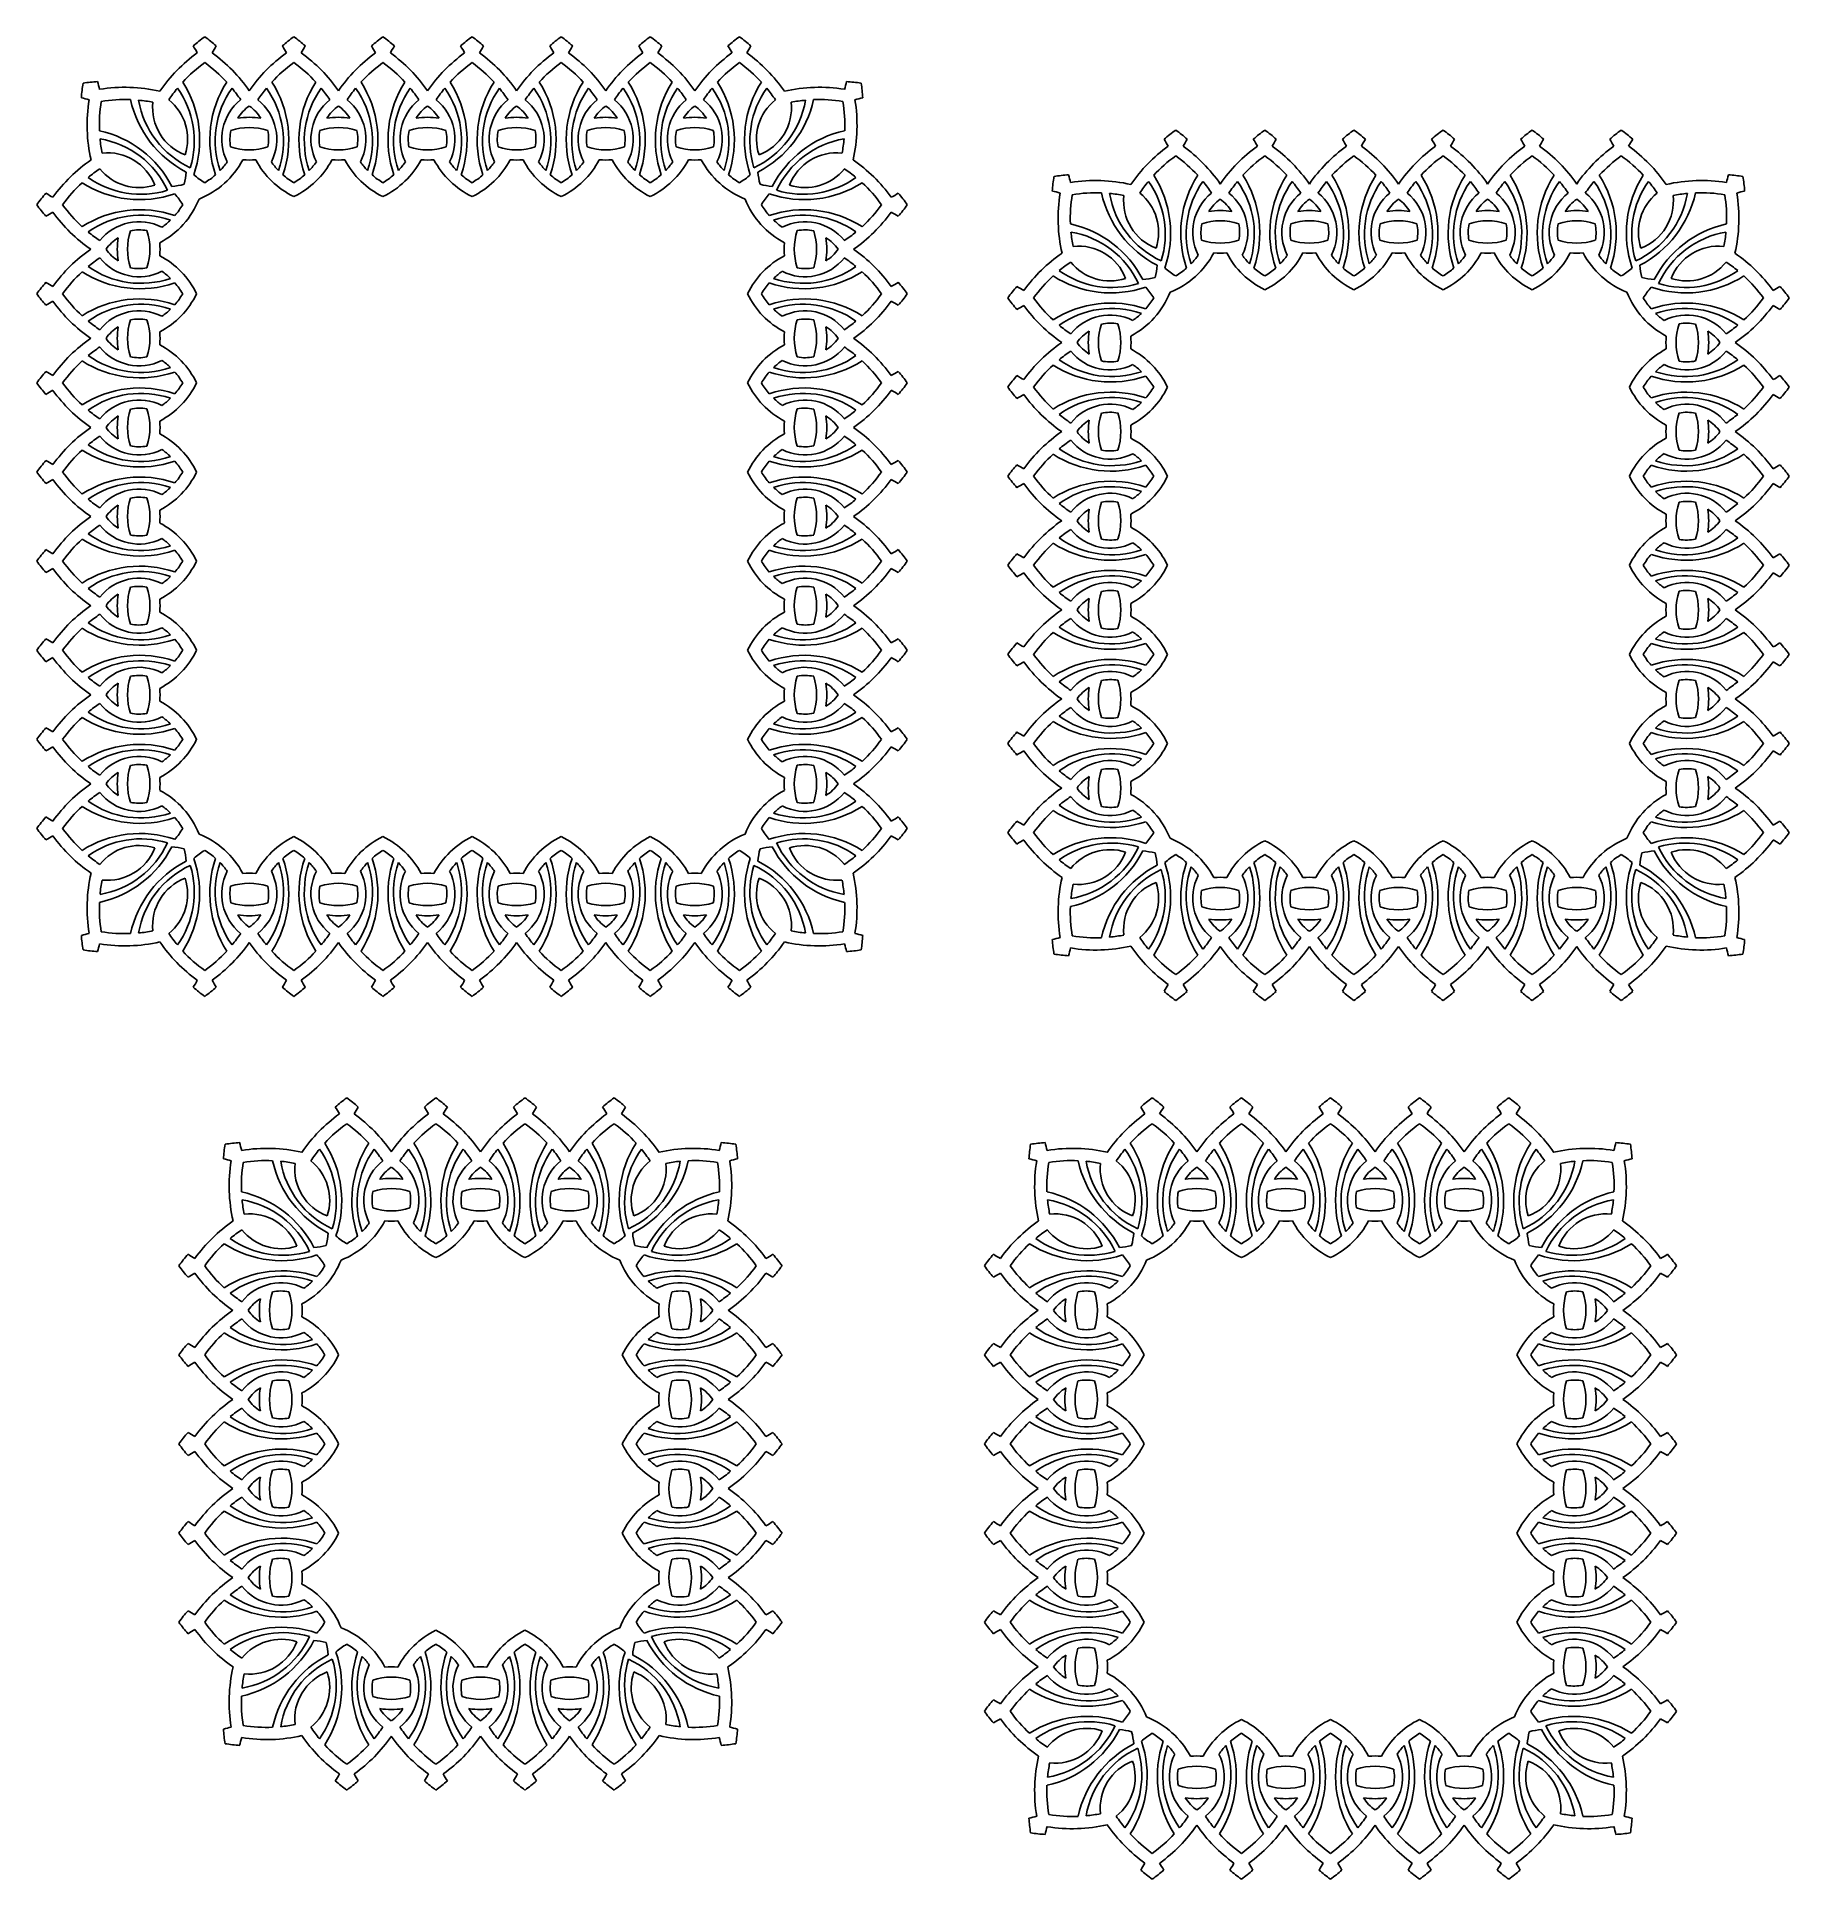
# Model space of a CAD drawing. Extents: x -16 to 414, y -246 to 206.
import ezdxf

# ---------------------------------------------------------------- set-up
doc = ezdxf.new("R2010")
doc.units = 0
doc.layers.get('0').update_dxf_attribs({"linetype": 'CONTINUOUS'})

msp = doc.modelspace()

# ---------------------------------------------------------------- linework, layer by layer
for centre, radius, start, end in [((45.99, 177.44), 35.38, 125.6285, 131.4695), ((0.34, 189.74), 26.38, 28.292, 32.5752), ((4.78, 177.44), 35.38, 48.5305, 54.3715), ((50.43, 189.74), 26.38, 147.4248, 151.708), ((67.86, 177.44), 35.38, 125.6285, 131.4695), ((22.21, 189.74), 26.38, 28.292, 32.5752), ((26.65, 177.44), 35.38, 48.5305, 54.3715), ((72.3, 189.74), 26.38, 147.4248, 151.708), ((89.74, 177.44), 35.38, 125.6285, 131.4695), ((44.08, 189.74), 26.38, 28.292, 32.5752), ((48.52, 177.44), 35.38, 48.5305, 54.3715), ((94.17, 189.74), 26.38, 147.4248, 151.708), ((111.61, 177.44), 35.38, 125.6285, 131.4695), ((65.95, 189.74), 26.38, 28.292, 32.5752), ((70.39, 177.44), 35.38, 48.5305, 54.3715), ((116.05, 189.74), 26.38, 147.4248, 151.708), ((133.48, 177.44), 35.38, 125.6285, 131.4695), ((87.83, 189.74), 26.38, 28.292, 32.5752), ((92.27, 177.44), 35.38, 48.5305, 54.3715), ((137.92, 189.74), 26.38, 147.4248, 151.708), ((155.35, 177.44), 35.38, 125.6285, 131.4695), ((109.7, 189.74), 26.38, 28.292, 32.5752), ((114.14, 177.44), 35.38, 48.5305, 54.3715), ((159.79, 189.74), 26.38, 147.4248, 151.708), ((177.22, 177.44), 35.38, 125.6285, 131.4695), ((131.57, 189.74), 26.38, 28.292, 32.5752), ((136.01, 177.44), 35.38, 48.5305, 54.3715), ((181.66, 189.74), 26.38, 147.4248, 151.708), ((45.99, 171.1), 38.38, 125.7627, 145.5271), ((45.99, 171.1), 35.38, 125.6285, 137.3105), ((4.78, 171.1), 35.38, 42.6895, 54.3715), ((4.78, 171.1), 38.38, 34.718, 54.2373), ((67.86, 171.1), 38.38, 125.7627, 145.282), ((67.86, 171.1), 35.38, 125.6285, 137.3105), ((26.65, 171.1), 35.38, 42.6895, 54.3715), ((26.65, 171.1), 38.38, 34.718, 54.2373), ((89.74, 171.1), 38.38, 125.7627, 145.282), ((89.74, 171.1), 35.38, 125.6285, 137.3105), ((48.52, 171.1), 35.38, 42.6895, 54.3715), ((48.52, 171.1), 38.38, 34.718, 54.2373), ((111.61, 171.1), 38.38, 125.7627, 145.282), ((111.61, 171.1), 35.38, 125.6285, 137.3105), ((70.39, 171.1), 35.38, 42.6895, 54.3715), ((70.39, 171.1), 38.38, 34.718, 54.2373), ((133.48, 171.1), 38.38, 125.7627, 145.282), ((133.48, 171.1), 35.38, 125.6285, 137.3105), ((92.27, 171.1), 35.38, 42.6895, 54.3715), ((92.27, 171.1), 38.38, 34.718, 54.2373), ((155.35, 171.1), 38.38, 125.7627, 145.282), ((155.35, 171.1), 35.38, 125.6285, 137.3105), ((114.14, 171.1), 35.38, 42.6895, 54.3715), ((114.14, 171.1), 38.38, 34.718, 54.2373), ((177.22, 171.1), 38.38, 125.7627, 145.282), ((177.22, 171.1), 35.38, 125.6285, 137.3105), ((136.01, 171.1), 35.38, 42.6895, 54.3715), ((136.01, 171.1), 38.38, 34.4729, 54.2373), ((30.42, 189.05), 35.38, 170.6285, 176.4695), ((1.28, 159.9), 35.38, 93.5305, 99.3715), ((24.86, 200.89), 26.38, 192.4248, 196.708), ((-2.24, 180.89), 26.38, 341.0516, 32.5752), ((53.01, 180.89), 26.38, 147.4248, 198.9484), ((19.63, 180.89), 26.38, 341.0516, 32.5752), ((74.88, 180.89), 26.38, 147.4248, 198.9484), ((41.51, 180.89), 26.38, 341.0516, 32.5752), ((96.75, 180.89), 26.38, 147.4248, 198.9484), ((63.38, 180.89), 26.38, 341.0516, 32.5752), ((118.62, 180.89), 26.38, 147.4248, 198.9484), ((85.25, 180.89), 26.38, 341.0516, 32.5752), ((140.49, 180.89), 26.38, 147.4248, 198.9484), ((107.12, 180.89), 26.38, 341.0516, 32.5752), ((162.37, 180.89), 26.38, 147.4248, 198.9484), ((128.99, 180.89), 26.38, 341.0516, 32.5752), ((184.24, 180.89), 26.38, 147.4248, 198.9484), ((157.14, 200.89), 26.38, 343.292, 347.5752), ((180.72, 159.9), 35.38, 80.6285, 86.4695), ((151.58, 189.05), 35.38, 3.5305, 9.3715), ((-10.56, 165.47), 26.38, 73.292, 77.5752), ((34.9, 184.57), 38.38, 170.7627, 192.9302), ((34.9, 184.57), 35.38, 170.6285, 182.3105), ((5.76, 155.43), 38.38, 77.0503, 99.2373), ((5.76, 155.43), 35.38, 87.6895, 99.3715), ((32.94, 196.45), 26.38, 192.4248, 242.6902), ((31.23, 194.38), 22.38, 189.6252, 245.1644), ((5.76, 155.43), 35.38, 78.7135, 84.4678), ((24.98, 188.78), 12.38, 173.7736, 249.1051), ((45.99, 171.1), 35.38, 140.5322, 146.2865), ((8.81, 181.09), 12.38, 341.7411, 51.2264), ((0.44, 180.64), 22.38, 342.9384, 35.3748), ((50.33, 180.64), 22.38, 144.6252, 198.9261), ((41.95, 181.09), 12.38, 128.7736, 206.8507), ((4.78, 171.1), 35.38, 33.7135, 39.4678), ((67.86, 171.1), 35.38, 140.5322, 146.2865), ((30.69, 181.09), 12.38, 333.1493, 51.2264), ((22.31, 180.64), 22.38, 341.0739, 35.3748), ((72.2, 180.64), 22.38, 144.6252, 198.9261), ((63.83, 181.09), 12.38, 128.7736, 206.8507), ((26.65, 171.1), 35.38, 33.7135, 39.4678), ((89.74, 171.1), 35.38, 140.5322, 146.2865), ((52.56, 181.09), 12.38, 333.1493, 51.2264), ((44.18, 180.64), 22.38, 341.0739, 35.3748), ((94.08, 180.64), 22.38, 144.6252, 198.9261), ((85.7, 181.09), 12.38, 128.7736, 206.8507), ((48.52, 171.1), 35.38, 33.7135, 39.4678), ((111.61, 171.1), 35.38, 140.5322, 146.2865), ((74.43, 181.09), 12.38, 333.1493, 51.2264), ((66.05, 180.64), 22.38, 341.0739, 35.3748), ((115.95, 180.64), 22.38, 144.6252, 198.9261), ((107.57, 181.09), 12.38, 128.7736, 206.8507), ((70.39, 171.1), 35.38, 33.7135, 39.4678), ((133.48, 171.1), 35.38, 140.5322, 146.2865), ((96.3, 181.09), 12.38, 333.1493, 51.2264), ((87.93, 180.64), 22.38, 341.0739, 35.3748), ((137.82, 180.64), 22.38, 144.6252, 198.9261), ((129.44, 181.09), 12.38, 128.7736, 206.8507), ((92.27, 171.1), 35.38, 33.7135, 39.4678), ((155.35, 171.1), 35.38, 140.5322, 146.2865), ((118.18, 181.09), 12.38, 333.1493, 51.2264), ((109.8, 180.64), 22.38, 341.0739, 35.3748), ((159.69, 180.64), 22.38, 144.6252, 198.9261), ((151.31, 181.09), 12.38, 128.7736, 206.8507), ((114.14, 171.1), 35.38, 33.7135, 39.4678), ((177.22, 171.1), 35.38, 140.5322, 146.2865), ((140.05, 181.09), 12.38, 333.1493, 51.2264), ((131.67, 180.64), 22.38, 341.0739, 35.3748), ((181.56, 180.64), 22.38, 144.6252, 197.0616), ((150.77, 194.38), 22.38, 294.8356, 350.3748), ((173.19, 181.09), 12.38, 128.7736, 198.2589), ((149.06, 196.45), 26.38, 297.3098, 347.5752), ((157.02, 188.78), 12.38, 290.8949, 6.2264), ((136.01, 171.1), 35.38, 33.7135, 39.4678), ((176.25, 155.43), 38.38, 80.7627, 102.9497), ((176.25, 155.43), 35.38, 95.5322, 101.2865), ((176.25, 155.43), 35.38, 80.6285, 92.3105), ((147.1, 184.57), 35.38, 357.6895, 9.3715), ((147.1, 184.57), 38.38, 347.0698, 9.2373), ((192.56, 165.47), 26.38, 102.4248, 106.708), ((41.95, 181.09), 9.88, 124.7779, 148.8466), ((36.32, 169.43), 17.01, 80.4597, 99.5403), ((30.69, 181.09), 9.88, 31.1534, 55.2221), ((63.83, 181.09), 9.88, 124.7779, 148.8466), ((58.19, 169.43), 17.01, 80.4597, 99.5403), ((52.56, 181.09), 9.88, 31.1534, 55.2221), ((85.7, 181.09), 9.88, 124.7779, 148.8466), ((80.06, 169.43), 17.01, 80.4597, 99.5403), ((74.43, 181.09), 9.88, 31.1534, 55.2221), ((107.57, 181.09), 9.88, 124.7779, 148.8466), ((101.94, 169.43), 17.01, 80.4597, 99.5403), ((96.3, 181.09), 9.88, 31.1534, 55.2221), ((129.44, 181.09), 9.88, 124.7779, 148.8466), ((123.81, 169.43), 17.01, 80.4597, 99.5403), ((118.18, 181.09), 9.88, 31.1534, 55.2221), ((151.31, 181.09), 9.88, 124.7779, 148.8466), ((145.68, 169.43), 17.01, 80.4597, 99.5403), ((140.05, 181.09), 9.88, 31.1534, 55.2221), ((-6.12, 157.38), 26.38, 27.3098, 77.5752), ((34.9, 184.57), 35.38, 185.5322, 191.2865), ((-4.05, 159.1), 22.38, 24.9164, 80.3748), ((41.95, 181.09), 10.38, 168.2047, 190.5365), ((36.32, 169.43), 14.51, 71.8286, 108.1714), ((30.69, 181.09), 10.38, 349.4635, 11.7953), ((63.83, 181.09), 10.38, 168.2047, 190.5365), ((58.19, 169.43), 14.51, 71.8286, 108.1714), ((52.56, 181.09), 10.38, 349.4635, 11.7953), ((85.7, 181.09), 10.38, 168.2047, 190.5365), ((80.06, 169.43), 14.51, 71.8286, 108.1714), ((74.43, 181.09), 10.38, 349.4635, 11.7953), ((107.57, 181.09), 10.38, 168.2047, 190.5365), ((101.94, 169.43), 14.51, 71.8286, 108.1714), ((96.3, 181.09), 10.38, 349.4635, 11.7953), ((129.44, 181.09), 10.38, 168.2047, 190.5365), ((123.81, 169.43), 14.51, 71.8286, 108.1714), ((118.18, 181.09), 10.38, 349.4635, 11.7953), ((151.31, 181.09), 10.38, 168.2047, 190.5365), ((145.68, 169.43), 14.51, 71.8286, 108.1714), ((140.05, 181.09), 10.38, 349.4635, 11.7953), ((188.12, 157.38), 26.38, 102.4248, 152.6902), ((186.05, 159.1), 22.38, 99.6252, 155.0836), ((147.1, 184.57), 35.38, 348.7135, 354.4678), ((284.3, 154.55), 35.38, 125.6285, 131.4695), ((238.65, 166.85), 26.38, 28.292, 32.5752), ((243.09, 154.55), 35.38, 48.5305, 54.3715), ((288.74, 166.85), 26.38, 147.4248, 151.708), ((306.18, 154.55), 35.38, 125.6285, 131.4695), ((260.52, 166.85), 26.38, 28.292, 32.5752), ((264.96, 154.55), 35.38, 48.5305, 54.3715), ((310.61, 166.85), 26.38, 147.4248, 151.708), ((328.05, 154.55), 35.38, 125.6285, 131.4695), ((282.39, 166.85), 26.38, 28.292, 32.5752), ((286.83, 154.55), 35.38, 48.5305, 54.3715), ((332.49, 166.85), 26.38, 147.4248, 151.708), ((349.92, 154.55), 35.38, 125.6285, 131.4695), ((304.27, 166.85), 26.38, 28.292, 32.5752), ((308.71, 154.55), 35.38, 48.5305, 54.3715), ((354.36, 166.85), 26.38, 147.4248, 151.708), ((371.79, 154.55), 35.38, 125.6285, 131.4695), ((326.14, 166.85), 26.38, 28.292, 32.5752), ((330.58, 154.55), 35.38, 48.5305, 54.3715), ((376.23, 166.85), 26.38, 147.4248, 151.708), ((393.66, 154.55), 35.38, 125.6285, 131.4695), ((348.01, 166.85), 26.38, 28.292, 32.5752), ((352.45, 154.55), 35.38, 48.5305, 54.3715), ((398.1, 166.85), 26.38, 147.4248, 151.708), ((1.55, 165.34), 12.38, 21.0343, 96.2264), ((36.32, 192.96), 14.51, 251.645, 288.355), ((58.19, 192.96), 14.51, 251.645, 288.355), ((80.06, 192.96), 14.51, 251.645, 288.355), ((101.94, 192.96), 14.51, 251.645, 288.355), ((123.81, 192.96), 14.51, 251.645, 288.355), ((145.68, 192.96), 14.51, 251.645, 288.355), ((180.45, 165.34), 12.38, 83.7736, 158.9657), ((284.3, 148.21), 38.38, 125.7627, 145.5271), ((284.3, 148.21), 35.38, 125.6285, 137.3105), ((243.09, 148.21), 35.38, 42.6895, 54.3715), ((243.09, 148.21), 38.38, 34.718, 54.2373), ((306.18, 148.21), 38.38, 125.7627, 145.282), ((306.18, 148.21), 35.38, 125.6285, 137.3105), ((264.96, 148.21), 35.38, 42.6895, 54.3715), ((264.96, 148.21), 38.38, 34.718, 54.2373), ((328.05, 148.21), 38.38, 125.7627, 145.282), ((328.05, 148.21), 35.38, 125.6285, 137.3105), ((286.83, 148.21), 35.38, 42.6895, 54.3715), ((286.83, 148.21), 38.38, 34.718, 54.2373), ((349.92, 148.21), 38.38, 125.7627, 145.282), ((349.92, 148.21), 35.38, 125.6285, 137.3105), ((308.71, 148.21), 35.38, 42.6895, 54.3715), ((308.71, 148.21), 38.38, 34.718, 54.2373), ((371.79, 148.21), 38.38, 125.7627, 145.282), ((371.79, 148.21), 35.38, 125.6285, 137.3105), ((330.58, 148.21), 35.38, 42.6895, 54.3715), ((330.58, 148.21), 38.38, 34.718, 54.2373), ((393.66, 148.21), 38.38, 125.7627, 145.282), ((393.66, 148.21), 35.38, 125.6285, 137.3105), ((352.45, 148.21), 35.38, 42.6895, 54.3715), ((352.45, 148.21), 38.38, 34.4729, 54.2373), ((19.27, 144.38), 38.38, 124.5634, 144.2373), ((19.27, 144.38), 35.38, 123.7135, 129.4678), ((9.28, 181.56), 12.38, 218.7736, 287.9773), ((3.06, 174.43), 17.83, 345.5773, 355.4292), ((34.46, 185.74), 17.83, 228.7979, 239.4227), ((16.31, 185.74), 20.83, 291.6384, 332.2115), ((16.31, 185.74), 17.83, 300.5773, 311.2021), ((16.31, 185.74), 17.83, 316.1138, 324.9531), ((36.32, 192.96), 17.01, 264.6766, 275.3234), ((56.33, 185.74), 20.83, 207.7885, 244.1866), ((56.33, 185.74), 17.83, 215.0469, 223.8862), ((56.33, 185.74), 17.83, 228.7979, 239.4227), ((38.19, 185.74), 20.83, 295.8134, 332.2115), ((38.19, 185.74), 17.83, 300.5773, 311.2021), ((38.19, 185.74), 17.83, 316.1138, 324.9531), ((58.19, 192.96), 17.01, 264.6766, 275.3234), ((78.2, 185.74), 20.83, 207.7885, 244.1866), ((78.2, 185.74), 17.83, 215.0469, 223.8862), ((78.2, 185.74), 17.83, 228.7979, 239.4227), ((60.06, 185.74), 20.83, 295.8134, 332.2115), ((60.06, 185.74), 17.83, 300.5773, 311.2021), ((60.06, 185.74), 17.83, 316.1138, 324.9531), ((80.06, 192.96), 17.01, 264.6766, 275.3234), ((100.07, 185.74), 20.83, 207.7885, 244.1866), ((100.07, 185.74), 17.83, 215.0469, 223.8862), ((100.07, 185.74), 17.83, 228.7979, 239.4227), ((81.93, 185.74), 20.83, 295.8134, 332.2115), ((81.93, 185.74), 17.83, 300.5773, 311.2021), ((81.93, 185.74), 17.83, 316.1138, 324.9531), ((101.94, 192.96), 17.01, 264.6766, 275.3234), ((121.94, 185.74), 20.83, 207.7885, 244.1866), ((121.94, 185.74), 17.83, 215.0469, 223.8862), ((121.94, 185.74), 17.83, 228.7979, 239.4227), ((103.8, 185.74), 20.83, 295.8134, 332.2115), ((103.8, 185.74), 17.83, 300.5773, 311.2021), ((103.8, 185.74), 17.83, 316.1138, 324.9531), ((123.81, 192.96), 17.01, 264.6766, 275.3234), ((143.82, 185.74), 20.83, 207.7885, 244.1866), ((143.82, 185.74), 17.83, 215.0469, 223.8862), ((143.82, 185.74), 17.83, 228.7979, 239.4227), ((125.67, 185.74), 20.83, 295.8134, 332.2115), ((125.67, 185.74), 17.83, 300.5773, 311.2021), ((125.67, 185.74), 17.83, 316.1138, 324.9531), ((145.68, 192.96), 17.01, 264.6766, 275.3234), ((165.69, 185.74), 20.83, 207.7885, 248.3616), ((165.69, 185.74), 17.83, 215.0469, 223.8862), ((165.69, 185.74), 17.83, 228.7979, 239.4227), ((147.55, 185.74), 17.83, 300.5773, 311.2021), ((178.94, 174.43), 17.83, 184.5708, 194.4227), ((172.72, 181.56), 12.38, 252.0227, 321.2264), ((162.73, 144.38), 35.38, 50.5322, 56.2865), ((162.73, 144.38), 38.38, 35.7627, 55.4366), ((268.73, 166.16), 35.38, 170.6285, 176.4695), ((239.59, 137.01), 35.38, 93.5305, 99.3715), ((263.17, 178), 26.38, 192.4248, 196.708), ((236.07, 158), 26.38, 341.0516, 32.5752), ((291.32, 158), 26.38, 147.4248, 198.9484), ((257.95, 158), 26.38, 341.0516, 32.5752), ((313.19, 158), 26.38, 147.4248, 198.9484), ((279.82, 158), 26.38, 341.0516, 32.5752), ((335.06, 158), 26.38, 147.4248, 198.9484), ((301.69, 158), 26.38, 341.0516, 32.5752), ((356.94, 158), 26.38, 147.4248, 198.9484), ((323.56, 158), 26.38, 341.0516, 32.5752), ((378.81, 158), 26.38, 147.4248, 198.9484), ((345.44, 158), 26.38, 341.0516, 32.5752), ((400.68, 158), 26.38, 147.4248, 198.9484), ((373.58, 178), 26.38, 343.292, 347.5752), ((397.16, 137.01), 35.38, 80.6285, 86.4695), ((368.02, 166.16), 35.38, 3.5305, 9.3715), ((12.93, 144.38), 35.38, 138.5305, 144.3715), ((0.63, 190.03), 26.38, 237.4248, 241.708), ((19.27, 144.38), 35.38, 132.6895, 144.3715), ((9.48, 192.61), 26.38, 237.4248, 288.9484), ((9.73, 189.93), 22.38, 234.6252, 286.9001), ((15.89, 187.26), 17.83, 274.5708, 284.4227), ((4.63, 155.92), 17.83, 30.5773, 41.2021), ((166.11, 187.26), 17.83, 255.5773, 265.4292), ((177.37, 155.92), 17.83, 138.7979, 149.4227), ((172.52, 192.61), 26.38, 251.0516, 302.5752), ((172.27, 189.93), 22.38, 253.0999, 305.3748), ((162.73, 144.38), 35.38, 35.6285, 47.3105), ((181.37, 190.03), 26.38, 298.292, 302.5752), ((169.07, 144.38), 35.38, 35.6285, 41.4695), ((227.75, 142.58), 26.38, 73.292, 77.5752), ((273.21, 161.68), 38.38, 170.7627, 192.9302), ((273.21, 161.68), 35.38, 170.6285, 182.3105), ((244.07, 132.54), 38.38, 77.0503, 99.2373), ((244.07, 132.54), 35.38, 87.6895, 99.3715), ((271.25, 173.56), 26.38, 192.4248, 242.6902), ((269.54, 171.49), 22.38, 189.6252, 245.1644), ((244.07, 132.54), 35.38, 78.7135, 84.4678), ((284.3, 148.21), 35.38, 140.5322, 146.2865), ((247.13, 158.2), 12.38, 341.7411, 51.2264), ((238.75, 157.75), 22.38, 342.9384, 35.3748), ((288.64, 157.75), 22.38, 144.6252, 198.9261), ((280.27, 158.2), 12.38, 128.7736, 206.8507), ((243.09, 148.21), 35.38, 33.7135, 39.4678), ((306.18, 148.21), 35.38, 140.5322, 146.2865), ((269, 158.2), 12.38, 333.1493, 51.2264), ((260.62, 157.75), 22.38, 341.0739, 35.3748), ((310.52, 157.75), 22.38, 144.6252, 198.9261), ((302.14, 158.2), 12.38, 128.7736, 206.8507), ((264.96, 148.21), 35.38, 33.7135, 39.4678), ((328.05, 148.21), 35.38, 140.5322, 146.2865), ((290.87, 158.2), 12.38, 333.1493, 51.2264), ((282.49, 157.75), 22.38, 341.0739, 35.3748), ((332.39, 157.75), 22.38, 144.6252, 198.9261), ((324.01, 158.2), 12.38, 128.7736, 206.8507), ((286.83, 148.21), 35.38, 33.7135, 39.4678), ((349.92, 148.21), 35.38, 140.5322, 146.2865), ((312.74, 158.2), 12.38, 333.1493, 51.2264), ((304.37, 157.75), 22.38, 341.0739, 35.3748), ((354.26, 157.75), 22.38, 144.6252, 198.9261), ((345.88, 158.2), 12.38, 128.7736, 206.8507), ((308.71, 148.21), 35.38, 33.7135, 39.4678), ((371.79, 148.21), 35.38, 140.5322, 146.2865), ((334.62, 158.2), 12.38, 333.1493, 51.2264), ((326.24, 157.75), 22.38, 341.0739, 35.3748), ((376.13, 157.75), 22.38, 144.6252, 198.9261), ((367.75, 158.2), 12.38, 128.7736, 206.8507), ((330.58, 148.21), 35.38, 33.7135, 39.4678), ((393.66, 148.21), 35.38, 140.5322, 146.2865), ((356.49, 158.2), 12.38, 333.1493, 51.2264), ((348.11, 157.75), 22.38, 341.0739, 35.3748), ((398, 157.75), 22.38, 144.6252, 197.0616), ((367.21, 171.49), 22.38, 294.8356, 350.3748), ((389.63, 158.2), 12.38, 128.7736, 198.2589), ((365.5, 173.56), 26.38, 297.3098, 347.5752), ((352.45, 148.21), 35.38, 33.7135, 39.4678), ((392.69, 132.54), 38.38, 80.7627, 102.9497), ((392.69, 132.54), 35.38, 95.5322, 101.2865), ((392.69, 132.54), 35.38, 80.6285, 92.3105), ((363.54, 161.68), 35.38, 357.6895, 9.3715), ((363.54, 161.68), 38.38, 347.0698, 9.2373), ((409, 142.58), 26.38, 102.4248, 106.708), ((12.93, 185.59), 35.38, 215.6285, 221.4695), ((0.63, 139.94), 26.38, 118.292, 122.5752), ((19.27, 185.59), 38.38, 215.7627, 235.282), ((19.27, 185.59), 35.38, 215.6285, 227.3105), ((9.48, 137.37), 26.38, 71.0516, 122.5752), ((4.63, 174.06), 20.83, 297.7885, 338.3616), ((4.63, 174.06), 17.83, 318.7979, 329.4227), ((177.37, 174.06), 20.83, 201.6384, 242.2115), ((177.37, 174.06), 17.83, 210.5773, 221.2021), ((172.52, 137.37), 26.38, 57.4248, 108.9484), ((162.73, 185.59), 38.38, 304.718, 324.2373), ((162.73, 185.59), 35.38, 312.6895, 324.3715), ((181.37, 139.94), 26.38, 57.4248, 61.708), ((169.07, 185.59), 35.38, 318.5305, 324.3715), ((263.29, 165.88), 12.38, 173.7736, 249.1051), ((280.27, 158.2), 9.88, 124.7779, 148.8466), ((274.63, 146.54), 17.01, 80.4597, 99.5403), ((269, 158.2), 9.88, 31.1534, 55.2221), ((302.14, 158.2), 9.88, 124.7779, 148.8466), ((296.5, 146.54), 17.01, 80.4597, 99.5403), ((290.87, 158.2), 9.88, 31.1534, 55.2221), ((324.01, 158.2), 9.88, 124.7779, 148.8466), ((318.38, 146.54), 17.01, 80.4597, 99.5403), ((312.74, 158.2), 9.88, 31.1534, 55.2221), ((345.88, 158.2), 9.88, 124.7779, 148.8466), ((340.25, 146.54), 17.01, 80.4597, 99.5403), ((334.62, 158.2), 9.88, 31.1534, 55.2221), ((367.75, 158.2), 9.88, 124.7779, 148.8466), ((362.12, 146.54), 17.01, 80.4597, 99.5403), ((356.49, 158.2), 9.88, 31.1534, 55.2221), ((373.46, 165.88), 12.38, 290.8949, 6.2264), ((9.73, 140.04), 22.38, 71.0739, 125.3748), ((19.27, 185.59), 35.38, 230.5322, 236.2865), ((9.28, 148.42), 12.38, 63.1493, 141.2264), ((20.94, 154.05), 14.51, 161.8286, 198.1714), ((9.28, 148.42), 10.38, 79.4635, 101.7953), ((-2.59, 154.05), 14.51, 341.645, 18.355), ((4.63, 174.06), 17.83, 305.0469, 313.8862), ((172.27, 140.04), 22.38, 54.6252, 108.9261), ((177.37, 174.06), 17.83, 226.1138, 234.9531), ((172.72, 148.42), 12.38, 38.7736, 116.8507), ((184.59, 154.05), 14.51, 161.645, 198.355), ((172.72, 148.42), 10.38, 78.2047, 100.5365), ((161.06, 154.05), 14.51, 341.8286, 18.1714), ((162.73, 185.59), 35.38, 303.7135, 309.4678), ((232.19, 134.49), 26.38, 27.3098, 77.5752), ((280.27, 158.2), 10.38, 168.2047, 190.5365), ((274.63, 146.54), 14.51, 71.8286, 108.1714), ((269, 158.2), 10.38, 349.4635, 11.7953), ((302.14, 158.2), 10.38, 168.2047, 190.5365), ((296.5, 146.54), 14.51, 71.8286, 108.1714), ((290.87, 158.2), 10.38, 349.4635, 11.7953), ((324.01, 158.2), 10.38, 168.2047, 190.5365), ((318.38, 146.54), 14.51, 71.8286, 108.1714), ((312.74, 158.2), 10.38, 349.4635, 11.7953), ((345.88, 158.2), 10.38, 168.2047, 190.5365), ((340.25, 146.54), 14.51, 71.8286, 108.1714), ((334.62, 158.2), 10.38, 349.4635, 11.7953), ((367.75, 158.2), 10.38, 168.2047, 190.5365), ((362.12, 146.54), 14.51, 71.8286, 108.1714), ((356.49, 158.2), 10.38, 349.4635, 11.7953), ((404.56, 134.49), 26.38, 102.4248, 152.6902), ((19.27, 122.51), 38.38, 124.718, 144.2373), ((9.28, 148.42), 9.88, 121.1534, 145.2221), ((9.28, 159.68), 9.88, 214.7779, 238.8466), ((20.94, 154.05), 17.01, 170.4597, 189.5403), ((-2.59, 154.05), 17.01, 354.6766, 5.3234), ((184.59, 154.05), 17.01, 174.6766, 185.3234), ((161.06, 154.05), 17.01, 350.4597, 9.5403), ((172.72, 148.42), 9.88, 34.7779, 58.8466), ((172.72, 159.68), 9.88, 301.1534, 325.2221), ((162.73, 122.51), 38.38, 35.7627, 55.282), ((234.26, 136.21), 22.38, 24.9164, 80.3748), ((273.21, 161.68), 35.38, 185.5322, 191.2865), ((239.86, 142.45), 12.38, 21.0343, 96.2264), ((274.63, 170.07), 14.51, 251.645, 288.355), ((296.5, 170.07), 14.51, 251.645, 288.355), ((318.38, 170.07), 14.51, 251.645, 288.355), ((340.25, 170.07), 14.51, 251.645, 288.355), ((362.12, 170.07), 14.51, 251.645, 288.355), ((402.5, 136.21), 22.38, 99.6252, 155.0836), ((396.89, 142.45), 12.38, 83.7736, 158.9657), ((363.54, 161.68), 35.38, 348.7135, 354.4678), ((19.27, 122.51), 35.38, 123.7135, 129.4678), ((9.73, 168.06), 22.38, 234.6252, 288.9261), ((9.28, 159.68), 12.38, 218.7736, 296.8507), ((9.28, 159.68), 10.38, 258.2047, 280.5365), ((4.63, 134.04), 20.83, 25.8134, 62.2115), ((177.37, 134.04), 20.83, 117.7885, 154.1866), ((172.27, 168.06), 22.38, 251.0739, 305.3748), ((172.72, 159.68), 12.38, 243.1493, 321.2264), ((172.72, 159.68), 10.38, 259.4635, 281.7953), ((162.73, 122.51), 35.38, 50.5322, 56.2865), ((257.58, 121.49), 38.38, 124.5634, 144.2373), ((257.58, 121.49), 35.38, 123.7135, 129.4678), ((247.59, 158.67), 12.38, 218.7736, 287.9773), ((241.38, 151.54), 17.83, 345.5773, 355.4292), ((272.77, 162.85), 17.83, 228.7979, 239.4227), ((254.63, 162.85), 20.83, 291.6384, 332.2115), ((254.63, 162.85), 17.83, 300.5773, 311.2021), ((254.63, 162.85), 17.83, 316.1138, 324.9531), ((274.63, 170.07), 17.01, 264.6766, 275.3234), ((294.64, 162.85), 20.83, 207.7885, 244.1866), ((294.64, 162.85), 17.83, 215.0469, 223.8862), ((294.64, 162.85), 17.83, 228.7979, 239.4227), ((276.5, 162.85), 20.83, 295.8134, 332.2115), ((276.5, 162.85), 17.83, 300.5773, 311.2021), ((276.5, 162.85), 17.83, 316.1138, 324.9531), ((296.5, 170.07), 17.01, 264.6766, 275.3234), ((316.51, 162.85), 20.83, 207.7885, 244.1866), ((316.51, 162.85), 17.83, 215.0469, 223.8862), ((316.51, 162.85), 17.83, 228.7979, 239.4227), ((298.37, 162.85), 20.83, 295.8134, 332.2115), ((298.37, 162.85), 17.83, 300.5773, 311.2021), ((298.37, 162.85), 17.83, 316.1138, 324.9531), ((318.38, 170.07), 17.01, 264.6766, 275.3234), ((338.38, 162.85), 20.83, 207.7885, 244.1866), ((338.38, 162.85), 17.83, 215.0469, 223.8862), ((338.38, 162.85), 17.83, 228.7979, 239.4227), ((320.24, 162.85), 20.83, 295.8134, 332.2115), ((320.24, 162.85), 17.83, 300.5773, 311.2021), ((320.24, 162.85), 17.83, 316.1138, 324.9531), ((340.25, 170.07), 17.01, 264.6766, 275.3234), ((360.26, 162.85), 20.83, 207.7885, 244.1866), ((360.26, 162.85), 17.83, 215.0469, 223.8862), ((360.26, 162.85), 17.83, 228.7979, 239.4227), ((342.11, 162.85), 20.83, 295.8134, 332.2115), ((342.11, 162.85), 17.83, 300.5773, 311.2021), ((342.11, 162.85), 17.83, 316.1138, 324.9531), ((362.12, 170.07), 17.01, 264.6766, 275.3234), ((382.13, 162.85), 20.83, 207.7885, 248.3616), ((382.13, 162.85), 17.83, 215.0469, 223.8862), ((382.13, 162.85), 17.83, 228.7979, 239.4227), ((363.99, 162.85), 17.83, 300.5773, 311.2021), ((395.38, 151.54), 17.83, 184.5708, 194.4227), ((389.16, 158.67), 12.38, 252.0227, 321.2264), ((379.17, 121.49), 35.38, 50.5322, 56.2865), ((379.17, 121.49), 38.38, 35.7627, 55.4366), ((12.93, 122.51), 35.38, 138.5305, 144.3715), ((0.63, 168.16), 26.38, 237.4248, 241.708), ((19.27, 122.51), 35.38, 132.6895, 144.3715), ((9.48, 170.74), 26.38, 237.4248, 288.9484), ((4.63, 134.04), 17.83, 46.1138, 54.9531), ((4.63, 134.04), 17.83, 30.5773, 41.2021), ((177.37, 134.04), 17.83, 138.7979, 149.4227), ((172.52, 170.74), 26.38, 251.0516, 302.5752), ((177.37, 134.04), 17.83, 125.0469, 133.8862), ((162.73, 122.51), 35.38, 35.6285, 47.3105), ((181.37, 168.16), 26.38, 298.292, 302.5752), ((169.07, 122.51), 35.38, 35.6285, 41.4695), ((251.25, 121.49), 35.38, 138.5305, 144.3715), ((238.94, 167.14), 26.38, 237.4248, 241.708), ((257.58, 121.49), 35.38, 132.6895, 144.3715), ((247.8, 169.72), 26.38, 237.4248, 288.9484), ((248.05, 167.04), 22.38, 234.6252, 286.9001), ((254.2, 164.37), 17.83, 274.5708, 284.4227), ((242.94, 133.02), 17.83, 30.5773, 41.2021), ((382.55, 164.37), 17.83, 255.5773, 265.4292), ((393.81, 133.02), 17.83, 138.7979, 149.4227), ((388.96, 169.72), 26.38, 251.0516, 302.5752), ((388.71, 167.04), 22.38, 253.0999, 305.3748), ((379.17, 121.49), 35.38, 35.6285, 47.3105), ((397.81, 167.14), 26.38, 298.292, 302.5752), ((385.51, 121.49), 35.38, 35.6285, 41.4695), ((12.93, 163.72), 35.38, 215.6285, 221.4695), ((0.63, 118.07), 26.38, 118.292, 122.5752), ((19.27, 163.72), 38.38, 215.7627, 235.282), ((19.27, 163.72), 35.38, 215.6285, 227.3105), ((9.48, 115.49), 26.38, 71.0516, 122.5752), ((9.73, 118.17), 22.38, 71.0739, 125.3748), ((4.63, 152.19), 20.83, 297.7885, 334.1866), ((4.63, 152.19), 17.83, 318.7979, 329.4227), ((177.37, 152.19), 20.83, 205.8134, 242.2115), ((177.37, 152.19), 17.83, 210.5773, 221.2021), ((172.52, 115.49), 26.38, 57.4248, 108.9484), ((172.27, 118.17), 22.38, 54.6252, 108.9261), ((162.73, 163.72), 38.38, 304.718, 324.2373), ((162.73, 163.72), 35.38, 312.6895, 324.3715), ((181.37, 118.07), 26.38, 57.4248, 61.708), ((169.07, 163.72), 35.38, 318.5305, 324.3715), ((251.25, 162.7), 35.38, 215.6285, 221.4695), ((238.94, 117.05), 26.38, 118.292, 122.5752), ((257.58, 162.7), 38.38, 215.7627, 235.282), ((257.58, 162.7), 35.38, 215.6285, 227.3105), ((247.8, 114.47), 26.38, 71.0516, 122.5752), ((242.94, 151.17), 20.83, 297.7885, 338.3616), ((242.94, 151.17), 17.83, 318.7979, 329.4227), ((393.81, 151.17), 20.83, 201.6384, 242.2115), ((393.81, 151.17), 17.83, 210.5773, 221.2021), ((388.96, 114.47), 26.38, 57.4248, 108.9484), ((379.17, 162.7), 38.38, 304.718, 324.2373), ((379.17, 162.7), 35.38, 312.6895, 324.3715), ((397.81, 117.05), 26.38, 57.4248, 61.708), ((385.51, 162.7), 35.38, 318.5305, 324.3715), ((19.27, 163.72), 35.38, 230.5322, 236.2865), ((9.28, 126.55), 12.38, 63.1493, 141.2264), ((20.94, 132.18), 14.51, 161.8286, 198.1714), ((9.28, 126.55), 10.38, 79.4635, 101.7953), ((-2.59, 132.18), 14.51, 341.645, 18.355), ((4.63, 152.19), 17.83, 305.0469, 313.8862), ((177.37, 152.19), 17.83, 226.1138, 234.9531), ((172.72, 126.55), 12.38, 38.7736, 116.8507), ((184.59, 132.18), 14.51, 161.645, 198.355), ((172.72, 126.55), 10.38, 78.2047, 100.5365), ((161.06, 132.18), 14.51, 341.8286, 18.1714), ((162.73, 163.72), 35.38, 303.7135, 309.4678), ((248.05, 117.15), 22.38, 71.0739, 125.3748), ((247.59, 125.53), 12.38, 63.1493, 141.2264), ((259.25, 131.16), 14.51, 161.8286, 198.1714), ((247.59, 125.53), 10.38, 79.4635, 101.7953), ((235.72, 131.16), 14.51, 341.645, 18.355), ((242.94, 151.17), 17.83, 305.0469, 313.8862), ((388.71, 117.15), 22.38, 54.6252, 108.9261), ((393.81, 151.17), 17.83, 226.1138, 234.9531), ((389.16, 125.53), 12.38, 38.7736, 116.8507), ((401.03, 131.16), 14.51, 161.645, 198.355), ((389.16, 125.53), 10.38, 78.2047, 100.5365), ((377.5, 131.16), 14.51, 341.8286, 18.1714), ((19.27, 100.64), 38.38, 124.718, 144.2373), ((9.28, 126.55), 9.88, 121.1534, 145.2221), ((9.28, 137.81), 9.88, 214.7779, 238.8466), ((20.94, 132.18), 17.01, 170.4597, 189.5403), ((-2.59, 132.18), 17.01, 354.6766, 5.3234), ((184.59, 132.18), 17.01, 174.6766, 185.3234), ((172.72, 126.55), 9.88, 34.7779, 58.8466), ((161.06, 132.18), 17.01, 350.4597, 9.5403), ((172.72, 137.81), 9.88, 301.1534, 325.2221), ((162.73, 100.64), 38.38, 35.7627, 55.282), ((257.58, 99.62), 38.38, 124.718, 144.2373), ((257.58, 162.7), 35.38, 230.5322, 236.2865), ((247.59, 125.53), 9.88, 121.1534, 145.2221), ((247.59, 136.79), 9.88, 214.7779, 238.8466), ((259.25, 131.16), 17.01, 170.4597, 189.5403), ((235.72, 131.16), 17.01, 354.6766, 5.3234), ((401.03, 131.16), 17.01, 174.6766, 185.3234), ((377.5, 131.16), 17.01, 350.4597, 9.5403), ((389.16, 125.53), 9.88, 34.7779, 58.8466), ((389.16, 136.79), 9.88, 301.1534, 325.2221), ((379.17, 162.7), 35.38, 303.7135, 309.4678), ((379.17, 99.62), 38.38, 35.7627, 55.282), ((19.27, 100.64), 35.38, 132.6895, 144.3715), ((9.48, 148.87), 26.38, 237.4248, 288.9484), ((19.27, 100.64), 35.38, 123.7135, 129.4678), ((9.73, 146.19), 22.38, 234.6252, 288.9261), ((9.28, 137.81), 12.38, 218.7736, 296.8507), ((9.28, 137.81), 10.38, 258.2047, 280.5365), ((4.63, 112.17), 20.83, 25.8134, 62.2115), ((4.63, 112.17), 17.83, 46.1138, 54.9531), ((177.37, 112.17), 20.83, 117.7885, 154.1866), ((172.52, 148.87), 26.38, 251.0516, 302.5752), ((172.27, 146.19), 22.38, 251.0739, 305.3748), ((177.37, 112.17), 17.83, 125.0469, 133.8862), ((172.72, 137.81), 12.38, 243.1493, 321.2264), ((172.72, 137.81), 10.38, 259.4635, 281.7953), ((162.73, 100.64), 35.38, 50.5322, 56.2865), ((162.73, 100.64), 35.38, 35.6285, 47.3105), ((257.58, 99.62), 35.38, 123.7135, 129.4678), ((248.05, 145.17), 22.38, 234.6252, 288.9261), ((247.59, 136.79), 12.38, 218.7736, 296.8507), ((247.59, 136.79), 10.38, 258.2047, 280.5365), ((242.94, 111.15), 20.83, 25.8134, 62.2115), ((393.81, 111.15), 20.83, 117.7885, 154.1866), ((388.71, 145.17), 22.38, 251.0739, 305.3748), ((389.16, 136.79), 12.38, 243.1493, 321.2264), ((389.16, 136.79), 10.38, 259.4635, 281.7953), ((379.17, 99.62), 35.38, 50.5322, 56.2865), ((12.93, 100.64), 35.38, 138.5305, 144.3715), ((0.63, 146.29), 26.38, 237.4248, 241.708), ((4.63, 112.17), 17.83, 30.5773, 41.2021), ((177.37, 112.17), 17.83, 138.7979, 149.4227), ((181.37, 146.29), 26.38, 298.292, 302.5752), ((169.07, 100.64), 35.38, 35.6285, 41.4695), ((251.25, 99.62), 35.38, 138.5305, 144.3715), ((238.94, 145.27), 26.38, 237.4248, 241.708), ((257.58, 99.62), 35.38, 132.6895, 144.3715), ((247.8, 147.85), 26.38, 237.4248, 288.9484), ((242.94, 111.15), 17.83, 46.1138, 54.9531), ((242.94, 111.15), 17.83, 30.5773, 41.2021), ((393.81, 111.15), 17.83, 138.7979, 149.4227), ((388.96, 147.85), 26.38, 251.0516, 302.5752), ((393.81, 111.15), 17.83, 125.0469, 133.8862), ((379.17, 99.62), 35.38, 35.6285, 47.3105), ((397.81, 145.27), 26.38, 298.292, 302.5752), ((385.51, 99.62), 35.38, 35.6285, 41.4695), ((12.93, 141.85), 35.38, 215.6285, 221.4695), ((0.63, 96.2), 26.38, 118.292, 122.5752), ((19.27, 141.85), 38.38, 215.7627, 235.282), ((19.27, 141.85), 35.38, 215.6285, 227.3105), ((9.48, 93.62), 26.38, 71.0516, 122.5752), ((9.73, 96.3), 22.38, 71.0739, 125.3748), ((4.63, 130.31), 20.83, 297.7885, 334.1866), ((4.63, 130.31), 17.83, 318.7979, 329.4227), ((177.37, 130.31), 20.83, 205.8134, 242.2115), ((177.37, 130.31), 17.83, 210.5773, 221.2021), ((172.52, 93.62), 26.38, 57.4248, 108.9484), ((172.27, 96.3), 22.38, 54.6252, 108.9261), ((162.73, 141.85), 38.38, 304.718, 324.2373), ((162.73, 141.85), 35.38, 312.6895, 324.3715), ((181.37, 96.2), 26.38, 57.4248, 61.708), ((169.07, 141.85), 35.38, 318.5305, 324.3715), ((251.25, 140.83), 35.38, 215.6285, 221.4695), ((238.94, 95.18), 26.38, 118.292, 122.5752), ((257.58, 140.83), 38.38, 215.7627, 235.282), ((257.58, 140.83), 35.38, 215.6285, 227.3105), ((247.8, 92.6), 26.38, 71.0516, 122.5752), ((248.05, 95.28), 22.38, 71.0739, 125.3748), ((242.94, 129.29), 20.83, 297.7885, 334.1866), ((242.94, 129.29), 17.83, 318.7979, 329.4227), ((393.81, 129.29), 20.83, 205.8134, 242.2115), ((393.81, 129.29), 17.83, 210.5773, 221.2021), ((388.96, 92.6), 26.38, 57.4248, 108.9484), ((388.71, 95.28), 22.38, 54.6252, 108.9261), ((379.17, 140.83), 38.38, 304.718, 324.2373), ((379.17, 140.83), 35.38, 312.6895, 324.3715), ((397.81, 95.18), 26.38, 57.4248, 61.708), ((385.51, 140.83), 35.38, 318.5305, 324.3715), ((19.27, 141.85), 35.38, 230.5322, 236.2865), ((9.28, 104.67), 12.38, 63.1493, 141.2264), ((9.28, 104.67), 9.88, 121.1534, 145.2221), ((20.94, 110.31), 17.01, 170.4597, 189.5403), ((20.94, 110.31), 14.51, 161.8286, 198.1714), ((9.28, 104.67), 10.38, 79.4635, 101.7953), ((-2.59, 110.31), 14.51, 341.645, 18.355), ((4.63, 130.31), 17.83, 305.0469, 313.8862), ((177.37, 130.31), 17.83, 226.1138, 234.9531), ((172.72, 104.67), 12.38, 38.7736, 116.8507), ((184.59, 110.31), 14.51, 161.645, 198.355), ((172.72, 104.67), 10.38, 78.2047, 100.5365), ((161.06, 110.31), 14.51, 341.8286, 18.1714), ((172.72, 104.67), 9.88, 34.7779, 58.8466), ((161.06, 110.31), 17.01, 350.4597, 9.5403), ((162.73, 141.85), 35.38, 303.7135, 309.4678), ((257.58, 140.83), 35.38, 230.5322, 236.2865), ((247.59, 103.65), 12.38, 63.1493, 141.2264), ((259.25, 109.29), 14.51, 161.8286, 198.1714), ((247.59, 103.65), 10.38, 79.4635, 101.7953), ((235.72, 109.29), 14.51, 341.645, 18.355), ((242.94, 129.29), 17.83, 305.0469, 313.8862), ((393.81, 129.29), 17.83, 226.1138, 234.9531), ((389.16, 103.65), 12.38, 38.7736, 116.8507), ((401.03, 109.29), 14.51, 161.645, 198.355), ((389.16, 103.65), 10.38, 78.2047, 100.5365), ((377.5, 109.29), 14.51, 341.8286, 18.1714), ((379.17, 140.83), 35.38, 303.7135, 309.4678), ((19.27, 78.76), 38.38, 124.718, 144.2373), ((9.28, 115.94), 9.88, 214.7779, 238.8466), ((-2.59, 110.31), 17.01, 354.6766, 5.3234), ((4.63, 90.3), 20.83, 25.8134, 62.2115), ((177.37, 90.3), 20.83, 117.7885, 154.1866), ((184.59, 110.31), 17.01, 174.6766, 185.3234), ((172.72, 115.94), 9.88, 301.1534, 325.2221), ((162.73, 78.76), 38.38, 35.7627, 55.282), ((257.58, 77.74), 38.38, 124.718, 144.2373), ((247.59, 103.65), 9.88, 121.1534, 145.2221), ((247.59, 114.92), 9.88, 214.7779, 238.8466), ((259.25, 109.29), 17.01, 170.4597, 189.5403), ((235.72, 109.29), 17.01, 354.6766, 5.3234), ((401.03, 109.29), 17.01, 174.6766, 185.3234), ((389.16, 103.65), 9.88, 34.7779, 58.8466), ((377.5, 109.29), 17.01, 350.4597, 9.5403), ((389.16, 114.92), 9.88, 301.1534, 325.2221), ((379.17, 77.74), 38.38, 35.7627, 55.282), ((19.27, 78.76), 35.38, 132.6895, 144.3715), ((9.48, 126.99), 26.38, 237.4248, 288.9484), ((19.27, 78.76), 35.38, 123.7135, 129.4678), ((9.73, 124.32), 22.38, 234.6252, 288.9261), ((9.28, 115.94), 12.38, 218.7736, 296.8507), ((9.28, 115.94), 10.38, 258.2047, 280.5365), ((4.63, 90.3), 17.83, 46.1138, 54.9531), ((172.52, 126.99), 26.38, 251.0516, 302.5752), ((172.27, 124.32), 22.38, 251.0739, 305.3748), ((177.37, 90.3), 17.83, 125.0469, 133.8862), ((172.72, 115.94), 12.38, 243.1493, 321.2264), ((172.72, 115.94), 10.38, 259.4635, 281.7953), ((162.73, 78.76), 35.38, 50.5322, 56.2865), ((162.73, 78.76), 35.38, 35.6285, 47.3105), ((257.58, 77.74), 35.38, 123.7135, 129.4678), ((248.05, 123.3), 22.38, 234.6252, 288.9261), ((247.59, 114.92), 12.38, 218.7736, 296.8507), ((247.59, 114.92), 10.38, 258.2047, 280.5365), ((242.94, 89.28), 20.83, 25.8134, 62.2115), ((393.81, 89.28), 20.83, 117.7885, 154.1866), ((388.71, 123.3), 22.38, 251.0739, 305.3748), ((389.16, 114.92), 12.38, 243.1493, 321.2264), ((389.16, 114.92), 10.38, 259.4635, 281.7953), ((379.17, 77.74), 35.38, 50.5322, 56.2865), ((12.93, 78.76), 35.38, 138.5305, 144.3715), ((0.63, 124.42), 26.38, 237.4248, 241.708), ((4.63, 90.3), 17.83, 30.5773, 41.2021), ((177.37, 90.3), 17.83, 138.7979, 149.4227), ((181.37, 124.42), 26.38, 298.292, 302.5752), ((169.07, 78.76), 35.38, 35.6285, 41.4695), ((251.25, 77.74), 35.38, 138.5305, 144.3715), ((238.94, 123.4), 26.38, 237.4248, 241.708), ((257.58, 77.74), 35.38, 132.6895, 144.3715), ((247.8, 125.97), 26.38, 237.4248, 288.9484), ((242.94, 89.28), 17.83, 46.1138, 54.9531), ((242.94, 89.28), 17.83, 30.5773, 41.2021), ((393.81, 89.28), 17.83, 138.7979, 149.4227), ((388.96, 125.97), 26.38, 251.0516, 302.5752), ((393.81, 89.28), 17.83, 125.0469, 133.8862), ((379.17, 77.74), 35.38, 35.6285, 47.3105), ((397.81, 123.4), 26.38, 298.292, 302.5752), ((385.51, 77.74), 35.38, 35.6285, 41.4695), ((12.93, 119.98), 35.38, 215.6285, 221.4695), ((0.63, 74.32), 26.38, 118.292, 122.5752), ((19.27, 119.98), 38.38, 215.7627, 235.282), ((19.27, 119.98), 35.38, 215.6285, 227.3105), ((9.48, 71.75), 26.38, 71.0516, 122.5752), ((9.73, 74.42), 22.38, 71.0739, 125.3748), ((9.28, 82.8), 12.38, 63.1493, 141.2264), ((4.63, 108.44), 20.83, 297.7885, 334.1866), ((4.63, 108.44), 17.83, 305.0469, 313.8862), ((4.63, 108.44), 17.83, 318.7979, 329.4227), ((177.37, 108.44), 20.83, 205.8134, 242.2115), ((177.37, 108.44), 17.83, 210.5773, 221.2021), ((172.52, 71.75), 26.38, 57.4248, 108.9484), ((172.27, 74.42), 22.38, 54.6252, 108.9261), ((177.37, 108.44), 17.83, 226.1138, 234.9531), ((172.72, 82.8), 12.38, 38.7736, 116.8507), ((162.73, 119.98), 38.38, 304.718, 324.2373), ((162.73, 119.98), 35.38, 312.6895, 324.3715), ((181.37, 74.32), 26.38, 57.4248, 61.708), ((169.07, 119.98), 35.38, 318.5305, 324.3715), ((251.25, 118.96), 35.38, 215.6285, 221.4695), ((238.94, 73.31), 26.38, 118.292, 122.5752), ((257.58, 118.96), 38.38, 215.7627, 235.282), ((257.58, 118.96), 35.38, 215.6285, 227.3105), ((247.8, 70.73), 26.38, 71.0516, 122.5752), ((248.05, 73.4), 22.38, 71.0739, 125.3748), ((242.94, 107.42), 20.83, 297.7885, 334.1866), ((242.94, 107.42), 17.83, 318.7979, 329.4227), ((393.81, 107.42), 20.83, 205.8134, 242.2115), ((393.81, 107.42), 17.83, 210.5773, 221.2021), ((388.96, 70.73), 26.38, 57.4248, 108.9484), ((388.71, 73.4), 22.38, 54.6252, 108.9261), ((379.17, 118.96), 38.38, 304.718, 324.2373), ((379.17, 118.96), 35.38, 312.6895, 324.3715), ((397.81, 73.31), 26.38, 57.4248, 61.708), ((385.51, 118.96), 35.38, 318.5305, 324.3715), ((19.27, 119.98), 35.38, 230.5322, 236.2865), ((9.28, 82.8), 9.88, 121.1534, 145.2221), ((20.94, 88.44), 17.01, 170.4597, 189.5403), ((20.94, 88.44), 14.51, 161.8286, 198.1714), ((9.28, 82.8), 10.38, 79.4635, 101.7953), ((-2.59, 88.44), 14.51, 341.645, 18.355), ((184.59, 88.44), 14.51, 161.645, 198.355), ((172.72, 82.8), 10.38, 78.2047, 100.5365), ((161.06, 88.44), 14.51, 341.8286, 18.1714), ((172.72, 82.8), 9.88, 34.7779, 58.8466), ((161.06, 88.44), 17.01, 350.4597, 9.5403), ((162.73, 119.98), 35.38, 303.7135, 309.4678), ((257.58, 118.96), 35.38, 230.5322, 236.2865), ((247.59, 81.78), 12.38, 63.1493, 141.2264), ((259.25, 87.42), 14.51, 161.8286, 198.1714), ((247.59, 81.78), 10.38, 79.4635, 101.7953), ((235.72, 87.42), 14.51, 341.645, 18.355), ((242.94, 107.42), 17.83, 305.0469, 313.8862), ((393.81, 107.42), 17.83, 226.1138, 234.9531), ((389.16, 81.78), 12.38, 38.7736, 116.8507), ((401.03, 87.42), 14.51, 161.645, 198.355), ((389.16, 81.78), 10.38, 78.2047, 100.5365), ((377.5, 87.42), 14.51, 341.8286, 18.1714), ((379.17, 118.96), 35.38, 303.7135, 309.4678), ((19.27, 56.89), 38.38, 124.718, 144.2373), ((19.27, 56.89), 35.38, 123.7135, 129.4678), ((9.28, 94.07), 12.38, 218.7736, 296.8507), ((9.28, 94.07), 9.88, 214.7779, 238.8466), ((-2.59, 88.44), 17.01, 354.6766, 5.3234), ((4.63, 68.43), 20.83, 25.8134, 62.2115), ((177.37, 68.43), 20.83, 117.7885, 154.1866), ((172.72, 94.07), 12.38, 243.1493, 321.2264), ((184.59, 88.44), 17.01, 174.6766, 185.3234), ((172.72, 94.07), 9.88, 301.1534, 325.2221), ((162.73, 56.89), 35.38, 50.5322, 56.2865), ((162.73, 56.89), 38.38, 35.7627, 55.282), ((257.58, 55.87), 38.38, 124.718, 144.2373), ((247.59, 81.78), 9.88, 121.1534, 145.2221), ((247.59, 93.05), 9.88, 214.7779, 238.8466), ((259.25, 87.42), 17.01, 170.4597, 189.5403), ((235.72, 87.42), 17.01, 354.6766, 5.3234), ((401.03, 87.42), 17.01, 174.6766, 185.3234), ((389.16, 81.78), 9.88, 34.7779, 58.8466), ((377.5, 87.42), 17.01, 350.4597, 9.5403), ((389.16, 93.05), 9.88, 301.1534, 325.2221), ((379.17, 55.87), 38.38, 35.7627, 55.282), ((19.27, 56.89), 35.38, 132.6895, 144.3715), ((9.48, 105.12), 26.38, 237.4248, 288.9484), ((9.73, 102.45), 22.38, 234.6252, 288.9261), ((9.28, 94.07), 10.38, 258.2047, 280.5365), ((4.63, 68.43), 17.83, 46.1138, 54.9531), ((172.52, 105.12), 26.38, 251.0516, 302.5752), ((172.27, 102.45), 22.38, 251.0739, 305.3748), ((177.37, 68.43), 17.83, 125.0469, 133.8862), ((172.72, 94.07), 10.38, 259.4635, 281.7953), ((162.73, 56.89), 35.38, 35.6285, 47.3105), ((257.58, 55.87), 35.38, 132.6895, 144.3715), ((247.8, 104.1), 26.38, 237.4248, 288.9484), ((257.58, 55.87), 35.38, 123.7135, 129.4678), ((248.05, 101.43), 22.38, 234.6252, 288.9261), ((247.59, 93.05), 12.38, 218.7736, 296.8507), ((247.59, 93.05), 10.38, 258.2047, 280.5365), ((242.94, 67.41), 20.83, 25.8134, 62.2115), ((242.94, 67.41), 17.83, 46.1138, 54.9531), ((393.81, 67.41), 20.83, 117.7885, 154.1866), ((388.96, 104.1), 26.38, 251.0516, 302.5752), ((388.71, 101.43), 22.38, 251.0739, 305.3748), ((393.81, 67.41), 17.83, 125.0469, 133.8862), ((389.16, 93.05), 12.38, 243.1493, 321.2264), ((389.16, 93.05), 10.38, 259.4635, 281.7953), ((379.17, 55.87), 35.38, 50.5322, 56.2865), ((379.17, 55.87), 35.38, 35.6285, 47.3105), ((12.93, 56.89), 35.38, 138.5305, 144.3715), ((12.93, 98.11), 35.38, 215.6285, 221.4695), ((0.63, 102.55), 26.38, 237.4248, 241.708), ((19.27, 98.11), 35.38, 215.6285, 227.3105), ((4.63, 86.57), 20.83, 297.7885, 334.1866), ((4.63, 68.43), 17.83, 30.5773, 41.2021), ((4.63, 86.57), 17.83, 318.7979, 329.4227), ((177.37, 86.57), 20.83, 205.8134, 242.2115), ((177.37, 68.43), 17.83, 138.7979, 149.4227), ((177.37, 86.57), 17.83, 210.5773, 221.2021), ((162.73, 98.11), 35.38, 312.6895, 324.3715), ((181.37, 102.55), 26.38, 298.292, 302.5752), ((169.07, 56.89), 35.38, 35.6285, 41.4695), ((169.07, 98.11), 35.38, 318.5305, 324.3715), ((251.25, 55.87), 35.38, 138.5305, 144.3715), ((238.94, 101.53), 26.38, 237.4248, 241.708), ((242.94, 67.41), 17.83, 30.5773, 41.2021), ((393.81, 67.41), 17.83, 138.7979, 149.4227), ((397.81, 101.53), 26.38, 298.292, 302.5752), ((385.51, 55.87), 35.38, 35.6285, 41.4695), ((0.63, 52.45), 26.38, 118.292, 122.5752), ((19.27, 98.11), 38.38, 215.7627, 235.282), ((9.48, 49.88), 26.38, 71.0516, 122.5752), ((9.73, 52.55), 22.38, 71.0739, 125.3748), ((9.28, 60.93), 12.38, 63.1493, 141.2264), ((4.63, 86.57), 17.83, 305.0469, 313.8862), ((172.52, 49.88), 26.38, 57.4248, 108.9484), ((172.27, 52.55), 22.38, 54.6252, 108.9261), ((177.37, 86.57), 17.83, 226.1138, 234.9531), ((172.72, 60.93), 12.38, 38.7736, 116.8507), ((162.73, 98.11), 38.38, 304.718, 324.2373), ((181.37, 52.45), 26.38, 57.4248, 61.708), ((251.25, 97.09), 35.38, 215.6285, 221.4695), ((238.94, 51.43), 26.38, 118.292, 122.5752), ((257.58, 97.09), 38.38, 215.7627, 235.282), ((257.58, 97.09), 35.38, 215.6285, 227.3105), ((247.8, 48.86), 26.38, 71.0516, 122.5752), ((248.05, 51.53), 22.38, 71.0739, 125.3748), ((242.94, 85.55), 20.83, 297.7885, 334.1866), ((242.94, 85.55), 17.83, 305.0469, 313.8862), ((242.94, 85.55), 17.83, 318.7979, 329.4227), ((393.81, 85.55), 20.83, 205.8134, 242.2115), ((393.81, 85.55), 17.83, 210.5773, 221.2021), ((388.96, 48.86), 26.38, 57.4248, 108.9484), ((388.71, 51.53), 22.38, 54.6252, 108.9261), ((393.81, 85.55), 17.83, 226.1138, 234.9531), ((379.17, 97.09), 38.38, 304.718, 324.2373), ((379.17, 97.09), 35.38, 312.6895, 324.3715), ((397.81, 51.43), 26.38, 57.4248, 61.708), ((385.51, 97.09), 35.38, 318.5305, 324.3715), ((19.27, 98.11), 35.38, 230.5322, 236.2865), ((9.28, 60.93), 9.88, 121.1534, 145.2221), ((20.94, 66.56), 17.01, 170.4597, 189.5403), ((20.94, 66.56), 14.51, 161.8286, 198.1714), ((9.28, 60.93), 10.38, 79.4635, 101.7953), ((-2.59, 66.56), 14.51, 341.645, 18.355), ((-2.59, 66.56), 17.01, 354.6766, 5.3234), ((184.59, 66.56), 17.01, 174.6766, 185.3234), ((184.59, 66.56), 14.51, 161.645, 198.355), ((172.72, 60.93), 10.38, 78.2047, 100.5365), ((161.06, 66.56), 14.51, 341.8286, 18.1714), ((172.72, 60.93), 9.88, 34.7779, 58.8466), ((161.06, 66.56), 17.01, 350.4597, 9.5403), ((162.73, 98.11), 35.38, 303.7135, 309.4678), ((257.58, 97.09), 35.38, 230.5322, 236.2865), ((247.59, 59.91), 12.38, 63.1493, 141.2264), ((247.59, 59.91), 9.88, 121.1534, 145.2221), ((259.25, 65.54), 17.01, 170.4597, 189.5403), ((259.25, 65.54), 14.51, 161.8286, 198.1714), ((247.59, 59.91), 10.38, 79.4635, 101.7953), ((235.72, 65.54), 14.51, 341.645, 18.355), ((389.16, 59.91), 12.38, 38.7736, 116.8507), ((401.03, 65.54), 14.51, 161.645, 198.355), ((389.16, 59.91), 10.38, 78.2047, 100.5365), ((377.5, 65.54), 14.51, 341.8286, 18.1714), ((377.5, 65.54), 17.01, 350.4597, 9.5403), ((389.16, 59.91), 9.88, 34.7779, 58.8466), ((379.17, 97.09), 35.38, 303.7135, 309.4678), ((19.27, 35.02), 38.38, 124.718, 144.2373), ((19.27, 35.02), 35.38, 123.7135, 129.4678), ((9.28, 72.2), 12.38, 218.7736, 296.8507), ((9.28, 72.2), 9.88, 214.7779, 238.8466), ((4.63, 46.56), 20.83, 25.8134, 62.2115), ((177.37, 46.56), 20.83, 117.7885, 154.1866), ((172.72, 72.2), 12.38, 243.1493, 321.2264), ((172.72, 72.2), 9.88, 301.1534, 325.2221), ((162.73, 35.02), 35.38, 50.5322, 56.2865), ((162.73, 35.02), 38.38, 35.7627, 55.282), ((257.58, 34), 38.38, 124.718, 144.2373), ((257.58, 34), 35.38, 123.7135, 129.4678), ((247.59, 71.18), 12.38, 218.7736, 296.8507), ((247.59, 71.18), 9.88, 214.7779, 238.8466), ((235.72, 65.54), 17.01, 354.6766, 5.3234), ((242.94, 45.54), 20.83, 25.8134, 62.2115), ((393.81, 45.54), 20.83, 117.7885, 154.1866), ((389.16, 71.18), 12.38, 243.1493, 321.2264), ((401.03, 65.54), 17.01, 174.6766, 185.3234), ((389.16, 71.18), 9.88, 301.1534, 325.2221), ((379.17, 34), 35.38, 50.5322, 56.2865), ((379.17, 34), 38.38, 35.7627, 55.282), ((19.27, 35.02), 35.38, 132.6895, 144.3715), ((9.48, 83.25), 26.38, 237.4248, 288.9484), ((9.73, 80.57), 22.38, 234.6252, 288.9261), ((9.28, 72.2), 10.38, 258.2047, 280.5365), ((4.63, 46.56), 17.83, 46.1138, 54.9531), ((172.52, 83.25), 26.38, 251.0516, 302.5752), ((172.27, 80.57), 22.38, 251.0739, 305.3748), ((177.37, 46.56), 17.83, 125.0469, 133.8862), ((172.72, 72.2), 10.38, 259.4635, 281.7953), ((162.73, 35.02), 35.38, 35.6285, 47.3105), ((257.58, 34), 35.38, 132.6895, 144.3715), ((247.8, 82.23), 26.38, 237.4248, 288.9484), ((248.05, 79.55), 22.38, 234.6252, 288.9261), ((247.59, 71.18), 10.38, 258.2047, 280.5365), ((242.94, 45.54), 17.83, 46.1138, 54.9531), ((388.96, 82.23), 26.38, 251.0516, 302.5752), ((388.71, 79.55), 22.38, 251.0739, 305.3748), ((393.81, 45.54), 17.83, 125.0469, 133.8862), ((389.16, 71.18), 10.38, 259.4635, 281.7953), ((379.17, 34), 35.38, 35.6285, 47.3105), ((12.93, 35.02), 35.38, 138.5305, 144.3715), ((12.93, 76.23), 35.38, 215.6285, 221.4695), ((0.63, 80.67), 26.38, 237.4248, 241.708), ((19.27, 76.23), 35.38, 215.6285, 227.3105), ((9.48, 28), 26.38, 71.0516, 122.5752), ((4.63, 64.7), 20.83, 297.7885, 334.1866), ((4.63, 46.56), 17.83, 30.5773, 41.2021), ((4.63, 64.7), 17.83, 318.7979, 329.4227), ((177.37, 64.7), 20.83, 205.8134, 242.2115), ((177.37, 46.56), 17.83, 138.7979, 149.4227), ((177.37, 64.7), 17.83, 210.5773, 221.2021), ((172.52, 28), 26.38, 57.4248, 108.9484), ((162.73, 76.23), 35.38, 312.6895, 324.3715), ((181.37, 80.67), 26.38, 298.292, 302.5752), ((169.07, 35.02), 35.38, 35.6285, 41.4695), ((169.07, 76.23), 35.38, 318.5305, 324.3715), ((251.25, 34), 35.38, 138.5305, 144.3715), ((251.25, 75.21), 35.38, 215.6285, 221.4695), ((238.94, 79.65), 26.38, 237.4248, 241.708), ((257.58, 75.21), 35.38, 215.6285, 227.3105), ((242.94, 63.68), 20.83, 297.7885, 334.1866), ((242.94, 45.54), 17.83, 30.5773, 41.2021), ((242.94, 63.68), 17.83, 318.7979, 329.4227), ((393.81, 63.68), 20.83, 205.8134, 242.2115), ((393.81, 45.54), 17.83, 138.7979, 149.4227), ((393.81, 63.68), 17.83, 210.5773, 221.2021), ((379.17, 75.21), 35.38, 312.6895, 324.3715), ((397.81, 79.65), 26.38, 298.292, 302.5752), ((385.51, 34), 35.38, 35.6285, 41.4695), ((385.51, 75.21), 35.38, 318.5305, 324.3715), ((0.63, 30.58), 26.38, 118.292, 122.5752), ((19.27, 76.23), 38.38, 215.7627, 235.282), ((9.73, 30.68), 22.38, 71.0739, 125.3748), ((9.28, 39.06), 12.38, 63.1493, 141.2264), ((4.63, 64.7), 17.83, 305.0469, 313.8862), ((172.27, 30.68), 22.38, 54.6252, 108.9261), ((177.37, 64.7), 17.83, 226.1138, 234.9531), ((172.72, 39.06), 12.38, 38.7736, 116.8507), ((162.73, 76.23), 38.38, 304.718, 324.2373), ((181.37, 30.58), 26.38, 57.4248, 61.708), ((238.94, 29.56), 26.38, 118.292, 122.5752), ((257.58, 75.21), 38.38, 215.7627, 235.282), ((247.8, 26.99), 26.38, 71.0516, 122.5752), ((248.05, 29.66), 22.38, 71.0739, 125.3748), ((247.59, 38.04), 12.38, 63.1493, 141.2264), ((242.94, 63.68), 17.83, 305.0469, 313.8862), ((388.96, 26.99), 26.38, 57.4248, 108.9484), ((388.71, 29.66), 22.38, 54.6252, 108.9261), ((393.81, 63.68), 17.83, 226.1138, 234.9531), ((389.16, 38.04), 12.38, 38.7736, 116.8507), ((379.17, 75.21), 38.38, 304.718, 324.2373), ((397.81, 29.56), 26.38, 57.4248, 61.708), ((19.27, 76.23), 35.38, 230.5322, 236.2865), ((9.28, 39.06), 9.88, 121.1534, 145.2221), ((20.94, 44.69), 17.01, 170.4597, 189.5403), ((20.94, 44.69), 14.51, 161.8286, 198.1714), ((9.28, 39.06), 10.38, 79.4635, 101.7953), ((-2.59, 44.69), 14.51, 341.645, 18.355), ((-2.59, 44.69), 17.01, 354.6766, 5.3234), ((184.59, 44.69), 17.01, 174.6766, 185.3234), ((184.59, 44.69), 14.51, 161.645, 198.355), ((172.72, 39.06), 10.38, 78.2047, 100.5365), ((161.06, 44.69), 14.51, 341.8286, 18.1714), ((161.06, 44.69), 17.01, 350.4597, 9.5403), ((172.72, 39.06), 9.88, 34.7779, 58.8466), ((162.73, 76.23), 35.38, 303.7135, 309.4678), ((257.58, 75.21), 35.38, 230.5322, 236.2865), ((247.59, 38.04), 9.88, 121.1534, 145.2221), ((259.25, 43.67), 17.01, 170.4597, 189.5403), ((259.25, 43.67), 14.51, 161.8286, 198.1714), ((247.59, 38.04), 10.38, 79.4635, 101.7953), ((235.72, 43.67), 14.51, 341.645, 18.355), ((235.72, 43.67), 17.01, 354.6766, 5.3234), ((401.03, 43.67), 17.01, 174.6766, 185.3234), ((401.03, 43.67), 14.51, 161.645, 198.355), ((389.16, 38.04), 10.38, 78.2047, 100.5365), ((377.5, 43.67), 14.51, 341.8286, 18.1714), ((377.5, 43.67), 17.01, 350.4597, 9.5403), ((389.16, 38.04), 9.88, 34.7779, 58.8466), ((379.17, 75.21), 35.38, 303.7135, 309.4678), ((19.27, 13.15), 38.38, 124.718, 144.2373), ((19.27, 13.15), 35.38, 123.7135, 129.4678), ((9.28, 50.32), 12.38, 218.7736, 296.8507), ((9.28, 50.32), 9.88, 214.7779, 238.8466), ((4.63, 24.68), 20.83, 25.8134, 62.2115), ((177.37, 24.68), 20.83, 117.7885, 154.1866), ((172.72, 50.32), 12.38, 243.1493, 321.2264), ((172.72, 50.32), 9.88, 301.1534, 325.2221), ((162.73, 13.15), 35.38, 50.5322, 56.2865), ((162.73, 13.15), 38.38, 35.7627, 55.282), ((257.58, 12.13), 38.38, 124.718, 144.2373), ((257.58, 12.13), 35.38, 123.7135, 129.4678), ((247.59, 49.31), 12.38, 218.7736, 296.8507), ((247.59, 49.31), 9.88, 214.7779, 238.8466), ((242.94, 23.66), 20.83, 25.8134, 62.2115), ((393.81, 23.66), 20.83, 117.7885, 154.1866), ((389.16, 49.31), 12.38, 243.1493, 321.2264), ((389.16, 49.31), 9.88, 301.1534, 325.2221), ((379.17, 12.13), 35.38, 50.5322, 56.2865), ((379.17, 12.13), 38.38, 35.7627, 55.282), ((12.93, 13.15), 35.38, 138.5305, 144.3715), ((0.63, 58.8), 26.38, 237.4248, 241.708), ((19.27, 13.15), 35.38, 132.6895, 144.3715), ((9.48, 61.38), 26.38, 237.4248, 288.9484), ((9.73, 58.7), 22.38, 234.6252, 288.9261), ((9.28, 50.32), 10.38, 258.2047, 280.5365), ((4.63, 24.68), 17.83, 46.1138, 54.9531), ((4.63, 24.68), 17.83, 30.5773, 41.2021), ((177.37, 24.68), 17.83, 138.7979, 149.4227), ((172.52, 61.38), 26.38, 251.0516, 302.5752), ((172.27, 58.7), 22.38, 251.0739, 305.3748), ((177.37, 24.68), 17.83, 125.0469, 133.8862), ((172.72, 50.32), 10.38, 259.4635, 281.7953), ((162.73, 13.15), 35.38, 35.6285, 47.3105), ((181.37, 58.8), 26.38, 298.292, 302.5752), ((169.07, 13.15), 35.38, 35.6285, 41.4695), ((257.58, 12.13), 35.38, 132.6895, 144.3715), ((247.8, 60.36), 26.38, 237.4248, 288.9484), ((248.05, 57.68), 22.38, 234.6252, 288.9261), ((247.59, 49.31), 10.38, 258.2047, 280.5365), ((242.94, 23.66), 17.83, 46.1138, 54.9531), ((388.96, 60.36), 26.38, 251.0516, 302.5752), ((388.71, 57.68), 22.38, 251.0739, 305.3748), ((393.81, 23.66), 17.83, 125.0469, 133.8862), ((389.16, 49.31), 10.38, 259.4635, 281.7953), ((379.17, 12.13), 35.38, 35.6285, 47.3105), ((12.93, 54.36), 35.38, 215.6285, 221.4695), ((0.63, 8.71), 26.38, 118.292, 122.5752), ((19.27, 54.36), 38.38, 215.7627, 235.282), ((19.27, 54.36), 35.38, 215.6285, 227.3105), ((9.48, 6.13), 26.38, 71.0516, 122.5752), ((4.63, 42.83), 20.83, 297.7885, 334.1866), ((4.63, 42.83), 17.83, 318.7979, 329.4227), ((177.37, 42.83), 20.83, 205.8134, 242.2115), ((177.37, 42.83), 17.83, 210.5773, 221.2021), ((172.52, 6.13), 26.38, 57.4248, 108.9484), ((162.73, 54.36), 38.38, 304.718, 324.2373), ((162.73, 54.36), 35.38, 312.6895, 324.3715), ((181.37, 8.71), 26.38, 57.4248, 61.708), ((169.07, 54.36), 35.38, 318.5305, 324.3715), ((251.25, 12.13), 35.38, 138.5305, 144.3715), ((251.25, 53.34), 35.38, 215.6285, 221.4695), ((238.94, 57.78), 26.38, 237.4248, 241.708), ((257.58, 53.34), 35.38, 215.6285, 227.3105), ((242.94, 41.81), 20.83, 297.7885, 334.1866), ((242.94, 23.66), 17.83, 30.5773, 41.2021), ((242.94, 41.81), 17.83, 318.7979, 329.4227), ((393.81, 41.81), 20.83, 205.8134, 242.2115), ((393.81, 23.66), 17.83, 138.7979, 149.4227), ((393.81, 41.81), 17.83, 210.5773, 221.2021), ((379.17, 53.34), 35.38, 312.6895, 324.3715), ((397.81, 57.78), 26.38, 298.292, 302.5752), ((385.51, 12.13), 35.38, 35.6285, 41.4695), ((385.51, 53.34), 35.38, 318.5305, 324.3715), ((9.73, 8.81), 22.38, 71.0739, 125.3748), ((9.28, 17.19), 12.38, 63.1493, 141.2264), ((20.94, 22.82), 14.51, 161.8286, 198.1714), ((9.28, 17.19), 10.38, 79.4635, 101.7953), ((-2.59, 22.82), 14.51, 341.645, 18.355), ((4.63, 42.83), 17.83, 305.0469, 313.8862), ((172.27, 8.81), 22.38, 54.6252, 108.9261), ((177.37, 42.83), 17.83, 226.1138, 234.9531), ((172.72, 17.19), 12.38, 38.7736, 116.8507), ((184.59, 22.82), 14.51, 161.645, 198.355), ((172.72, 17.19), 10.38, 78.2047, 100.5365), ((161.06, 22.82), 14.51, 341.8286, 18.1714), ((238.94, 7.69), 26.38, 118.292, 122.5752), ((257.58, 53.34), 38.38, 215.7627, 235.282), ((247.8, 5.11), 26.38, 71.0516, 122.5752), ((248.05, 7.79), 22.38, 71.0739, 125.3748), ((247.59, 16.17), 12.38, 63.1493, 141.2264), ((242.94, 41.81), 17.83, 305.0469, 313.8862), ((388.96, 5.11), 26.38, 57.4248, 108.9484), ((388.71, 7.79), 22.38, 54.6252, 108.9261), ((393.81, 41.81), 17.83, 226.1138, 234.9531), ((389.16, 16.17), 12.38, 38.7736, 116.8507), ((379.17, 53.34), 38.38, 304.718, 324.2373), ((397.81, 7.69), 26.38, 57.4248, 61.708), ((19.27, -8.72), 38.38, 124.718, 144.2373), ((19.27, 54.36), 35.38, 230.5322, 236.2865), ((9.28, 17.19), 9.88, 121.1534, 145.2221), ((9.28, 28.45), 9.88, 214.7779, 238.8466), ((20.94, 22.82), 17.01, 170.4597, 189.5403), ((-2.59, 22.82), 17.01, 354.6766, 5.3234), ((184.59, 22.82), 17.01, 174.6766, 185.3234), ((172.72, 17.19), 9.88, 34.7779, 58.8466), ((161.06, 22.82), 17.01, 350.4597, 9.5403), ((172.72, 28.45), 9.88, 301.1534, 325.2221), ((162.73, 54.36), 35.38, 303.7135, 309.4678), ((162.73, -8.72), 38.38, 35.7627, 55.282), ((257.58, 53.34), 35.38, 230.5322, 236.2865), ((247.59, 16.17), 9.88, 121.1534, 145.2221), ((259.25, 21.8), 17.01, 170.4597, 189.5403), ((259.25, 21.8), 14.51, 161.8286, 198.1714), ((247.59, 16.17), 10.38, 79.4635, 101.7953), ((235.72, 21.8), 14.51, 341.645, 18.355), ((235.72, 21.8), 17.01, 354.6766, 5.3234), ((401.03, 21.8), 17.01, 174.6766, 185.3234), ((401.03, 21.8), 14.51, 161.645, 198.355), ((389.16, 16.17), 10.38, 78.2047, 100.5365), ((377.5, 21.8), 14.51, 341.8286, 18.1714), ((377.5, 21.8), 17.01, 350.4597, 9.5403), ((389.16, 16.17), 9.88, 34.7779, 58.8466), ((379.17, 53.34), 35.38, 303.7135, 309.4678), ((19.27, -8.72), 35.38, 123.7135, 129.4678), ((9.73, 36.83), 22.38, 234.6252, 288.9261), ((9.28, 28.45), 12.38, 218.7736, 296.8507), ((9.28, 28.45), 10.38, 258.2047, 280.5365), ((4.63, 2.81), 20.83, 21.6384, 62.2115), ((177.37, 2.81), 20.83, 117.7885, 158.3616), ((172.27, 36.83), 22.38, 251.0739, 305.3748), ((172.72, 28.45), 12.38, 243.1493, 321.2264), ((172.72, 28.45), 10.38, 259.4635, 281.7953), ((162.73, -8.72), 35.38, 50.5322, 56.2865), ((257.58, -9.74), 38.38, 124.718, 144.2373), ((257.58, -9.74), 35.38, 123.7135, 129.4678), ((247.59, 27.43), 12.38, 218.7736, 296.8507), ((247.59, 27.43), 9.88, 214.7779, 238.8466), ((242.94, 1.79), 20.83, 21.6384, 62.2115), ((393.81, 1.79), 20.83, 117.7885, 158.3616), ((389.16, 27.43), 12.38, 243.1493, 321.2264), ((389.16, 27.43), 9.88, 301.1534, 325.2221), ((379.17, -9.74), 35.38, 50.5322, 56.2865), ((379.17, -9.74), 38.38, 35.7627, 55.282), ((12.93, -8.72), 35.38, 138.5305, 144.3715), ((0.63, 36.93), 26.38, 237.4248, 241.708), ((19.27, -8.72), 35.38, 132.6895, 144.3715), ((9.48, 39.5), 26.38, 237.4248, 288.9484), ((4.63, 2.81), 17.83, 46.1138, 54.9531), ((4.63, 2.81), 17.83, 30.5773, 41.2021), ((177.37, 2.81), 17.83, 138.7979, 149.4227), ((172.52, 39.5), 26.38, 251.0516, 302.5752), ((177.37, 2.81), 17.83, 125.0469, 133.8862), ((162.73, -8.72), 35.38, 35.6285, 47.3105), ((181.37, 36.93), 26.38, 298.292, 302.5752), ((169.07, -8.72), 35.38, 35.6285, 41.4695), ((251.25, -9.74), 35.38, 138.5305, 144.3715), ((238.94, 35.91), 26.38, 237.4248, 241.708), ((257.58, -9.74), 35.38, 132.6895, 144.3715), ((247.8, 38.49), 26.38, 237.4248, 288.9484), ((248.05, 35.81), 22.38, 234.6252, 288.9261), ((247.59, 27.43), 10.38, 258.2047, 280.5365), ((242.94, 1.79), 17.83, 46.1138, 54.9531), ((388.96, 38.49), 26.38, 251.0516, 302.5752), ((388.71, 35.81), 22.38, 251.0739, 305.3748), ((393.81, 1.79), 17.83, 125.0469, 133.8862), ((389.16, 27.43), 10.38, 259.4635, 281.7953), ((379.17, -9.74), 35.38, 35.6285, 47.3105), ((397.81, 35.91), 26.38, 298.292, 302.5752), ((385.51, -9.74), 35.38, 35.6285, 41.4695), ((12.93, 32.49), 35.38, 215.6285, 221.4695), ((0.63, -13.16), 26.38, 118.292, 122.5752), ((19.27, 32.49), 38.38, 215.7627, 235.4366), ((19.27, 32.49), 35.38, 215.6285, 227.3105), ((9.48, -15.74), 26.38, 71.0516, 122.5752), ((9.73, -13.06), 22.38, 73.0999, 125.3748), ((4.63, 20.95), 17.83, 318.7979, 329.4227), ((16.31, -8.87), 20.83, 27.7885, 68.3616), ((56.33, -8.87), 20.83, 115.8134, 152.2115), ((38.19, -8.87), 20.83, 27.7885, 64.1866), ((78.2, -8.87), 20.83, 115.8134, 152.2115), ((60.06, -8.87), 20.83, 27.7885, 64.1866), ((100.07, -8.87), 20.83, 115.8134, 152.2115), ((81.93, -8.87), 20.83, 27.7885, 64.1866), ((121.94, -8.87), 20.83, 115.8134, 152.2115), ((103.8, -8.87), 20.83, 27.7885, 64.1866), ((143.82, -8.87), 20.83, 115.8134, 152.2115), ((125.67, -8.87), 20.83, 27.7885, 64.1866), ((165.69, -8.87), 20.83, 111.6384, 152.2115), ((177.37, 20.95), 17.83, 210.5773, 221.2021), ((172.52, -15.74), 26.38, 57.4248, 108.9484), ((172.27, -13.06), 22.38, 54.6252, 106.9001), ((162.73, 32.49), 38.38, 304.5634, 324.2373), ((162.73, 32.49), 35.38, 312.6895, 324.3715), ((181.37, -13.16), 26.38, 57.4248, 61.708), ((169.07, 32.49), 35.38, 318.5305, 324.3715), ((251.25, 31.47), 35.38, 215.6285, 221.4695), ((257.58, 31.47), 35.38, 215.6285, 227.3105), ((247.8, -16.76), 26.38, 71.0516, 122.5752), ((242.94, 1.79), 17.83, 30.5773, 41.2021), ((242.94, 19.93), 17.83, 318.7979, 329.4227), ((254.63, -9.89), 20.83, 27.7885, 68.3616), ((382.13, -9.89), 20.83, 111.6384, 152.2115), ((393.81, 1.79), 17.83, 138.7979, 149.4227), ((393.81, 19.93), 17.83, 210.5773, 221.2021), ((388.96, -16.76), 26.38, 57.4248, 108.9484), ((379.17, 31.47), 35.38, 312.6895, 324.3715), ((385.51, 31.47), 35.38, 318.5305, 324.3715), ((19.27, 32.49), 35.38, 230.5322, 236.2865), ((-6.12, 19.49), 26.38, 282.4248, 332.6902), ((9.28, -4.69), 12.38, 72.0227, 141.2264), ((-4.05, 17.77), 22.38, 279.6252, 335.0836), ((1.55, 11.53), 12.38, 263.7736, 338.9657), ((15.89, -10.39), 17.83, 75.5773, 85.4292), ((-2.24, -4.02), 26.38, 327.4248, 18.9484), ((3.06, 2.44), 17.83, 4.5708, 14.4227), ((34.46, -8.87), 17.83, 120.5773, 131.2021), ((16.31, -8.87), 17.83, 48.7979, 59.4227), ((53.01, -4.02), 26.38, 161.0516, 212.5752), ((19.63, -4.02), 26.38, 327.4248, 18.9484), ((56.33, -8.87), 17.83, 120.5773, 131.2021), ((38.19, -8.87), 17.83, 48.7979, 59.4227), ((74.88, -4.02), 26.38, 161.0516, 212.5752), ((41.51, -4.02), 26.38, 327.4248, 18.9484), ((78.2, -8.87), 17.83, 120.5773, 131.2021), ((60.06, -8.87), 17.83, 48.7979, 59.4227), ((96.75, -4.02), 26.38, 161.0516, 212.5752), ((63.38, -4.02), 26.38, 327.4248, 18.9484), ((100.07, -8.87), 17.83, 120.5773, 131.2021), ((81.93, -8.87), 17.83, 48.7979, 59.4227), ((118.62, -4.02), 26.38, 161.0516, 212.5752), ((85.25, -4.02), 26.38, 327.4248, 18.9484), ((121.94, -8.87), 17.83, 120.5773, 131.2021), ((103.8, -8.87), 17.83, 48.7979, 59.4227), ((140.49, -4.02), 26.38, 161.0516, 212.5752), ((107.12, -4.02), 26.38, 327.4248, 18.9484), ((143.82, -8.87), 17.83, 120.5773, 131.2021), ((125.67, -8.87), 17.83, 48.7979, 59.4227), ((162.37, -4.02), 26.38, 161.0516, 212.5752), ((128.99, -4.02), 26.38, 327.4248, 18.9484), ((165.69, -8.87), 17.83, 120.5773, 131.2021), ((147.55, -8.87), 17.83, 48.7979, 59.4227), ((184.24, -4.02), 26.38, 161.0516, 212.5752), ((178.94, 2.44), 17.83, 165.5773, 175.4292), ((166.11, -10.39), 17.83, 94.5708, 104.4227), ((188.12, 19.49), 26.38, 207.3098, 257.5752), ((186.05, 17.77), 22.38, 204.9164, 260.3748), ((172.72, -4.69), 12.38, 38.7736, 107.9773), ((180.45, 11.53), 12.38, 201.0343, 276.2264), ((162.73, 32.49), 35.38, 303.7135, 309.4678), ((238.94, -14.18), 26.38, 118.292, 122.5752), ((257.58, 31.47), 38.38, 215.7627, 235.4366), ((248.05, -14.08), 22.38, 73.0999, 125.3748), ((232.19, 18.47), 26.38, 282.4248, 332.6902), ((247.59, -5.71), 12.38, 72.0227, 141.2264), ((234.26, 16.75), 22.38, 279.6252, 335.0836), ((239.86, 10.51), 12.38, 263.7736, 338.9657), ((254.2, -11.41), 17.83, 75.5773, 85.4292), ((241.38, 1.42), 17.83, 4.5708, 14.4227), ((272.77, -9.89), 17.83, 120.5773, 131.2021), ((254.63, -9.89), 17.83, 48.7979, 59.4227), ((294.64, -9.89), 20.83, 115.8134, 152.2115), ((294.64, -9.89), 17.83, 120.5773, 131.2021), ((276.5, -9.89), 20.83, 27.7885, 64.1866), ((276.5, -9.89), 17.83, 48.7979, 59.4227), ((316.51, -9.89), 20.83, 115.8134, 152.2115), ((316.51, -9.89), 17.83, 120.5773, 131.2021), ((298.37, -9.89), 20.83, 27.7885, 64.1866), ((298.37, -9.89), 17.83, 48.7979, 59.4227), ((338.38, -9.89), 20.83, 115.8134, 152.2115), ((338.38, -9.89), 17.83, 120.5773, 131.2021), ((320.24, -9.89), 20.83, 27.7885, 64.1866), ((320.24, -9.89), 17.83, 48.7979, 59.4227), ((360.26, -9.89), 20.83, 115.8134, 152.2115), ((360.26, -9.89), 17.83, 120.5773, 131.2021), ((342.11, -9.89), 20.83, 27.7885, 64.1866), ((342.11, -9.89), 17.83, 48.7979, 59.4227), ((382.13, -9.89), 17.83, 120.5773, 131.2021), ((363.99, -9.89), 17.83, 48.7979, 59.4227), ((395.38, 1.42), 17.83, 165.5773, 175.4292), ((382.55, -11.41), 17.83, 94.5708, 104.4227), ((404.56, 18.47), 26.38, 207.3098, 257.5752), ((388.71, -14.08), 22.38, 54.6252, 106.9001), ((402.5, 16.75), 22.38, 204.9164, 260.3748), ((389.16, -5.71), 12.38, 38.7736, 107.9773), ((396.89, 10.51), 12.38, 201.0343, 276.2264), ((379.17, 31.47), 38.38, 304.5634, 324.2373), ((397.81, -14.18), 26.38, 57.4248, 61.708), ((34.9, -7.7), 38.38, 167.0698, 189.2373), ((32.94, -19.58), 26.38, 117.3098, 167.5752), ((31.23, -17.51), 22.38, 114.8356, 170.3748), ((0.44, -3.77), 22.38, 324.6252, 17.0616), ((50.33, -3.77), 22.38, 161.0739, 215.3748), ((16.31, -8.87), 17.83, 35.0469, 43.8862), ((41.95, -4.22), 12.38, 153.1493, 231.2264), ((36.32, -16.09), 17.01, 84.6766, 95.3234), ((30.69, -4.22), 12.38, 308.7736, 26.8507), ((22.31, -3.77), 22.38, 324.6252, 18.9261), ((56.33, -8.87), 17.83, 136.1138, 144.9531), ((72.2, -3.77), 22.38, 161.0739, 215.3748), ((38.19, -8.87), 17.83, 35.0469, 43.8862), ((63.83, -4.22), 12.38, 153.1493, 231.2264), ((58.19, -16.09), 17.01, 84.6766, 95.3234), ((52.56, -4.22), 12.38, 308.7736, 26.8507), ((44.18, -3.77), 22.38, 324.6252, 18.9261), ((78.2, -8.87), 17.83, 136.1138, 144.9531), ((94.08, -3.77), 22.38, 161.0739, 215.3748), ((60.06, -8.87), 17.83, 35.0469, 43.8862), ((85.7, -4.22), 12.38, 153.1493, 231.2264), ((80.06, -16.09), 17.01, 84.6766, 95.3234), ((74.43, -4.22), 12.38, 308.7736, 26.8507), ((66.05, -3.77), 22.38, 324.6252, 18.9261), ((100.07, -8.87), 17.83, 136.1138, 144.9531), ((115.95, -3.77), 22.38, 161.0739, 215.3748), ((81.93, -8.87), 17.83, 35.0469, 43.8862), ((107.57, -4.22), 12.38, 153.1493, 231.2264), ((101.94, -16.09), 17.01, 84.6766, 95.3234), ((96.3, -4.22), 12.38, 308.7736, 26.8507), ((87.93, -3.77), 22.38, 324.6252, 18.9261), ((121.94, -8.87), 17.83, 136.1138, 144.9531), ((137.82, -3.77), 22.38, 161.0739, 215.3748), ((103.8, -8.87), 17.83, 35.0469, 43.8862), ((129.44, -4.22), 12.38, 153.1493, 231.2264), ((123.81, -16.09), 17.01, 84.6766, 95.3234), ((118.18, -4.22), 12.38, 308.7736, 26.8507), ((109.8, -3.77), 22.38, 324.6252, 18.9261), ((143.82, -8.87), 17.83, 136.1138, 144.9531), ((159.69, -3.77), 22.38, 161.0739, 215.3748), ((125.67, -8.87), 17.83, 35.0469, 43.8862), ((151.31, -4.22), 12.38, 153.1493, 231.2264), ((145.68, -16.09), 17.01, 84.6766, 95.3234), ((140.05, -4.22), 12.38, 308.7736, 26.8507), ((131.67, -3.77), 22.38, 324.6252, 18.9261), ((165.69, -8.87), 17.83, 136.1138, 144.9531), ((181.56, -3.77), 22.38, 162.9384, 215.3748), ((150.77, -17.51), 22.38, 9.6252, 65.1644), ((149.06, -19.58), 26.38, 12.4248, 62.6902), ((147.1, -7.7), 38.38, 350.7627, 12.9302), ((257.58, 31.47), 35.38, 230.5322, 236.2865), ((271.25, -20.6), 26.38, 117.3098, 167.5752), ((269.54, -18.53), 22.38, 114.8356, 170.3748), ((238.75, -4.79), 22.38, 324.6252, 17.0616), ((236.07, -5.04), 26.38, 327.4248, 18.9484), ((291.32, -5.04), 26.38, 161.0516, 212.5752), ((288.64, -4.79), 22.38, 161.0739, 215.3748), ((254.63, -9.89), 17.83, 35.0469, 43.8862), ((280.27, -5.24), 12.38, 153.1493, 231.2264), ((269, -5.24), 12.38, 308.7736, 26.8507), ((260.62, -4.79), 22.38, 324.6252, 18.9261), ((294.64, -9.89), 17.83, 136.1138, 144.9531), ((257.95, -5.04), 26.38, 327.4248, 18.9484), ((313.19, -5.04), 26.38, 161.0516, 212.5752), ((310.52, -4.79), 22.38, 161.0739, 215.3748), ((276.5, -9.89), 17.83, 35.0469, 43.8862), ((302.14, -5.24), 12.38, 153.1493, 231.2264), ((290.87, -5.24), 12.38, 308.7736, 26.8507), ((282.49, -4.79), 22.38, 324.6252, 18.9261), ((316.51, -9.89), 17.83, 136.1138, 144.9531), ((279.82, -5.04), 26.38, 327.4248, 18.9484), ((335.06, -5.04), 26.38, 161.0516, 212.5752), ((332.39, -4.79), 22.38, 161.0739, 215.3748), ((298.37, -9.89), 17.83, 35.0469, 43.8862), ((324.01, -5.24), 12.38, 153.1493, 231.2264), ((312.74, -5.24), 12.38, 308.7736, 26.8507), ((304.37, -4.79), 22.38, 324.6252, 18.9261), ((338.38, -9.89), 17.83, 136.1138, 144.9531), ((301.69, -5.04), 26.38, 327.4248, 18.9484), ((356.94, -5.04), 26.38, 161.0516, 212.5752), ((354.26, -4.79), 22.38, 161.0739, 215.3748), ((320.24, -9.89), 17.83, 35.0469, 43.8862), ((345.88, -5.24), 12.38, 153.1493, 231.2264), ((334.62, -5.24), 12.38, 308.7736, 26.8507), ((326.24, -4.79), 22.38, 324.6252, 18.9261), ((360.26, -9.89), 17.83, 136.1138, 144.9531), ((323.56, -5.04), 26.38, 327.4248, 18.9484), ((378.81, -5.04), 26.38, 161.0516, 212.5752), ((376.13, -4.79), 22.38, 161.0739, 215.3748), ((342.11, -9.89), 17.83, 35.0469, 43.8862), ((367.75, -5.24), 12.38, 153.1493, 231.2264), ((356.49, -5.24), 12.38, 308.7736, 26.8507), ((348.11, -4.79), 22.38, 324.6252, 18.9261), ((382.13, -9.89), 17.83, 136.1138, 144.9531), ((345.44, -5.04), 26.38, 327.4248, 18.9484), ((400.68, -5.04), 26.38, 161.0516, 212.5752), ((398, -4.79), 22.38, 162.9384, 215.3748), ((367.21, -18.53), 22.38, 9.6252, 65.1644), ((365.5, -20.6), 26.38, 12.4248, 62.6902), ((379.17, 31.47), 35.38, 303.7135, 309.4678), ((34.9, -7.7), 35.38, 168.7135, 174.4678), ((24.98, -11.91), 12.38, 110.8949, 186.2264), ((8.81, -4.22), 12.38, 308.7736, 18.2589), ((41.95, -4.22), 10.38, 169.4635, 191.7953), ((36.32, -16.09), 14.51, 71.645, 108.355), ((30.69, -4.22), 10.38, 348.2047, 10.5365), ((63.83, -4.22), 10.38, 169.4635, 191.7953), ((58.19, -16.09), 14.51, 71.645, 108.355), ((52.56, -4.22), 10.38, 348.2047, 10.5365), ((85.7, -4.22), 10.38, 169.4635, 191.7953), ((80.06, -16.09), 14.51, 71.645, 108.355), ((74.43, -4.22), 10.38, 348.2047, 10.5365), ((107.57, -4.22), 10.38, 169.4635, 191.7953), ((101.94, -16.09), 14.51, 71.645, 108.355), ((96.3, -4.22), 10.38, 348.2047, 10.5365), ((129.44, -4.22), 10.38, 169.4635, 191.7953), ((123.81, -16.09), 14.51, 71.645, 108.355), ((118.18, -4.22), 10.38, 348.2047, 10.5365), ((151.31, -4.22), 10.38, 169.4635, 191.7953), ((145.68, -16.09), 14.51, 71.645, 108.355), ((140.05, -4.22), 10.38, 348.2047, 10.5365), ((173.19, -4.22), 12.38, 161.7411, 231.2264), ((157.02, -11.91), 12.38, 353.7736, 69.1051), ((147.1, -7.7), 35.38, 5.5322, 11.2865), ((273.21, -8.72), 38.38, 167.0698, 189.2373), ((273.21, -8.72), 35.38, 168.7135, 174.4678), ((263.29, -12.92), 12.38, 110.8949, 186.2264), ((247.13, -5.24), 12.38, 308.7736, 18.2589), ((280.27, -5.24), 10.38, 169.4635, 191.7953), ((274.63, -17.11), 14.51, 71.645, 108.355), ((274.63, -17.11), 17.01, 84.6766, 95.3234), ((269, -5.24), 10.38, 348.2047, 10.5365), ((302.14, -5.24), 10.38, 169.4635, 191.7953), ((296.5, -17.11), 14.51, 71.645, 108.355), ((296.5, -17.11), 17.01, 84.6766, 95.3234), ((290.87, -5.24), 10.38, 348.2047, 10.5365), ((324.01, -5.24), 10.38, 169.4635, 191.7953), ((318.38, -17.11), 14.51, 71.645, 108.355), ((318.38, -17.11), 17.01, 84.6766, 95.3234), ((312.74, -5.24), 10.38, 348.2047, 10.5365), ((345.88, -5.24), 10.38, 169.4635, 191.7953), ((340.25, -17.11), 14.51, 71.645, 108.355), ((340.25, -17.11), 17.01, 84.6766, 95.3234), ((334.62, -5.24), 10.38, 348.2047, 10.5365), ((367.75, -5.24), 10.38, 169.4635, 191.7953), ((362.12, -17.11), 14.51, 71.645, 108.355), ((362.12, -17.11), 17.01, 84.6766, 95.3234), ((356.49, -5.24), 10.38, 348.2047, 10.5365), ((389.63, -5.24), 12.38, 161.7411, 231.2264), ((373.46, -12.92), 12.38, 353.7736, 69.1051), ((363.54, -8.72), 35.38, 5.5322, 11.2865), ((363.54, -8.72), 38.38, 350.7627, 12.9302), ((34.9, -7.7), 35.38, 177.6895, 189.3715), ((36.32, 7.44), 14.51, 251.8286, 288.1714), ((58.19, 7.44), 14.51, 251.8286, 288.1714), ((80.06, 7.44), 14.51, 251.8286, 288.1714), ((101.94, 7.44), 14.51, 251.8286, 288.1714), ((123.81, 7.44), 14.51, 251.8286, 288.1714), ((145.68, 7.44), 14.51, 251.8286, 288.1714), ((147.1, -7.7), 35.38, 350.6285, 2.3105), ((273.21, -8.72), 35.38, 177.6895, 189.3715), ((274.63, 6.42), 14.51, 251.8286, 288.1714), ((296.5, 6.42), 14.51, 251.8286, 288.1714), ((318.38, 6.42), 14.51, 251.8286, 288.1714), ((340.25, 6.42), 14.51, 251.8286, 288.1714), ((362.12, 6.42), 14.51, 251.8286, 288.1714), ((363.54, -8.72), 35.38, 350.6285, 2.3105), ((5.76, 21.44), 35.38, 260.6285, 272.3105), ((5.76, 21.44), 35.38, 275.5322, 281.2865), ((41.95, -4.22), 9.88, 211.1534, 235.2221), ((36.32, 7.44), 17.01, 260.4597, 279.5403), ((30.69, -4.22), 9.88, 304.7779, 328.8466), ((63.83, -4.22), 9.88, 211.1534, 235.2221), ((58.19, 7.44), 17.01, 260.4597, 279.5403), ((52.56, -4.22), 9.88, 304.7779, 328.8466), ((85.7, -4.22), 9.88, 211.1534, 235.2221), ((80.06, 7.44), 17.01, 260.4597, 279.5403), ((74.43, -4.22), 9.88, 304.7779, 328.8466), ((107.57, -4.22), 9.88, 211.1534, 235.2221), ((101.94, 7.44), 17.01, 260.4597, 279.5403), ((96.3, -4.22), 9.88, 304.7779, 328.8466), ((129.44, -4.22), 9.88, 211.1534, 235.2221), ((123.81, 7.44), 17.01, 260.4597, 279.5403), ((118.18, -4.22), 9.88, 304.7779, 328.8466), ((151.31, -4.22), 9.88, 211.1534, 235.2221), ((145.68, 7.44), 17.01, 260.4597, 279.5403), ((140.05, -4.22), 9.88, 304.7779, 328.8466), ((176.25, 21.44), 35.38, 258.7135, 264.4678), ((176.25, 21.44), 35.38, 267.6895, 279.3715), ((280.27, -5.24), 9.88, 211.1534, 235.2221), ((274.63, 6.42), 17.01, 260.4597, 279.5403), ((269, -5.24), 9.88, 304.7779, 328.8466), ((302.14, -5.24), 9.88, 211.1534, 235.2221), ((296.5, 6.42), 17.01, 260.4597, 279.5403), ((290.87, -5.24), 9.88, 304.7779, 328.8466), ((324.01, -5.24), 9.88, 211.1534, 235.2221), ((318.38, 6.42), 17.01, 260.4597, 279.5403), ((312.74, -5.24), 9.88, 304.7779, 328.8466), ((345.88, -5.24), 9.88, 211.1534, 235.2221), ((340.25, 6.42), 17.01, 260.4597, 279.5403), ((334.62, -5.24), 9.88, 304.7779, 328.8466), ((367.75, -5.24), 9.88, 211.1534, 235.2221), ((362.12, 6.42), 17.01, 260.4597, 279.5403), ((356.49, -5.24), 9.88, 304.7779, 328.8466), ((-10.56, 11.4), 26.38, 282.4248, 286.708), ((30.42, -12.18), 35.38, 183.5305, 189.3715), ((1.28, 16.97), 35.38, 260.6285, 266.4695), ((24.86, -24.02), 26.38, 163.292, 167.5752), ((5.76, 21.44), 38.38, 260.7627, 282.9497), ((45.99, 5.77), 38.38, 214.4729, 234.2373), ((45.99, 5.77), 35.38, 213.7135, 219.4678), ((4.78, 5.77), 38.38, 305.7627, 325.282), ((4.78, 5.77), 35.38, 320.5322, 326.2865), ((67.86, 5.77), 38.38, 214.718, 234.2373), ((67.86, 5.77), 35.38, 213.7135, 219.4678), ((26.65, 5.77), 38.38, 305.7627, 325.282), ((26.65, 5.77), 35.38, 320.5322, 326.2865), ((89.74, 5.77), 38.38, 214.718, 234.2373), ((89.74, 5.77), 35.38, 213.7135, 219.4678), ((48.52, 5.77), 38.38, 305.7627, 325.282), ((48.52, 5.77), 35.38, 320.5322, 326.2865), ((111.61, 5.77), 38.38, 214.718, 234.2373), ((111.61, 5.77), 35.38, 213.7135, 219.4678), ((70.39, 5.77), 38.38, 305.7627, 325.282), ((70.39, 5.77), 35.38, 320.5322, 326.2865), ((133.48, 5.77), 38.38, 214.718, 234.2373), ((133.48, 5.77), 35.38, 213.7135, 219.4678), ((92.27, 5.77), 38.38, 305.7627, 325.282), ((92.27, 5.77), 35.38, 320.5322, 326.2865), ((155.35, 5.77), 38.38, 214.718, 234.2373), ((155.35, 5.77), 35.38, 213.7135, 219.4678), ((114.14, 5.77), 38.38, 305.7627, 325.282), ((114.14, 5.77), 35.38, 320.5322, 326.2865), ((177.22, 5.77), 38.38, 214.718, 234.2373), ((177.22, 5.77), 35.38, 213.7135, 219.4678), ((136.01, 5.77), 38.38, 305.7627, 325.5271), ((136.01, 5.77), 35.38, 320.5322, 326.2865), ((176.25, 21.44), 38.38, 257.0503, 279.2373), ((157.14, -24.02), 26.38, 12.4248, 16.708), ((180.72, 16.97), 35.38, 273.5305, 279.3715), ((192.56, 11.4), 26.38, 253.292, 257.5752), ((151.58, -12.18), 35.38, 350.6285, 356.4695), ((227.75, 10.38), 26.38, 282.4248, 286.708), ((268.73, -13.2), 35.38, 183.5305, 189.3715), ((263.17, -25.04), 26.38, 163.292, 167.5752), ((244.07, 20.42), 38.38, 260.7627, 282.9497), ((244.07, 20.42), 35.38, 260.6285, 272.3105), ((244.07, 20.42), 35.38, 275.5322, 281.2865), ((284.3, 4.75), 38.38, 214.4729, 234.2373), ((284.3, 4.75), 35.38, 213.7135, 219.4678), ((243.09, 4.75), 38.38, 305.7627, 325.282), ((243.09, 4.75), 35.38, 320.5322, 326.2865), ((306.18, 4.75), 38.38, 214.718, 234.2373), ((306.18, 4.75), 35.38, 213.7135, 219.4678), ((264.96, 4.75), 38.38, 305.7627, 325.282), ((264.96, 4.75), 35.38, 320.5322, 326.2865), ((328.05, 4.75), 38.38, 214.718, 234.2373), ((328.05, 4.75), 35.38, 213.7135, 219.4678), ((286.83, 4.75), 38.38, 305.7627, 325.282), ((286.83, 4.75), 35.38, 320.5322, 326.2865), ((349.92, 4.75), 38.38, 214.718, 234.2373), ((349.92, 4.75), 35.38, 213.7135, 219.4678), ((308.71, 4.75), 38.38, 305.7627, 325.282), ((308.71, 4.75), 35.38, 320.5322, 326.2865), ((371.79, 4.75), 38.38, 214.718, 234.2373), ((371.79, 4.75), 35.38, 213.7135, 219.4678), ((330.58, 4.75), 38.38, 305.7627, 325.282), ((330.58, 4.75), 35.38, 320.5322, 326.2865), ((393.66, 4.75), 38.38, 214.718, 234.2373), ((393.66, 4.75), 35.38, 213.7135, 219.4678), ((352.45, 4.75), 38.38, 305.7627, 325.5271), ((352.45, 4.75), 35.38, 320.5322, 326.2865), ((392.69, 20.42), 38.38, 257.0503, 279.2373), ((392.69, 20.42), 35.38, 258.7135, 264.4678), ((392.69, 20.42), 35.38, 267.6895, 279.3715), ((373.58, -25.04), 26.38, 12.4248, 16.708), ((409, 10.38), 26.38, 253.292, 257.5752), ((368.02, -13.2), 35.38, 350.6285, 356.4695), ((45.99, 5.77), 35.38, 222.6895, 234.3715), ((4.78, 5.77), 35.38, 305.6285, 317.3105), ((67.86, 5.77), 35.38, 222.6895, 234.3715), ((26.65, 5.77), 35.38, 305.6285, 317.3105), ((89.74, 5.77), 35.38, 222.6895, 234.3715), ((48.52, 5.77), 35.38, 305.6285, 317.3105), ((111.61, 5.77), 35.38, 222.6895, 234.3715), ((70.39, 5.77), 35.38, 305.6285, 317.3105), ((133.48, 5.77), 35.38, 222.6895, 234.3715), ((92.27, 5.77), 35.38, 305.6285, 317.3105), ((155.35, 5.77), 35.38, 222.6895, 234.3715), ((114.14, 5.77), 35.38, 305.6285, 317.3105), ((177.22, 5.77), 35.38, 222.6895, 234.3715), ((136.01, 5.77), 35.38, 305.6285, 317.3105), ((239.59, 15.95), 35.38, 260.6285, 266.4695), ((284.3, 4.75), 35.38, 222.6895, 234.3715), ((243.09, 4.75), 35.38, 305.6285, 317.3105), ((306.18, 4.75), 35.38, 222.6895, 234.3715), ((264.96, 4.75), 35.38, 305.6285, 317.3105), ((328.05, 4.75), 35.38, 222.6895, 234.3715), ((286.83, 4.75), 35.38, 305.6285, 317.3105), ((349.92, 4.75), 35.38, 222.6895, 234.3715), ((308.71, 4.75), 35.38, 305.6285, 317.3105), ((371.79, 4.75), 35.38, 222.6895, 234.3715), ((330.58, 4.75), 35.38, 305.6285, 317.3105), ((393.66, 4.75), 35.38, 222.6895, 234.3715), ((352.45, 4.75), 35.38, 305.6285, 317.3105), ((397.16, 15.95), 35.38, 273.5305, 279.3715), ((0.34, -12.87), 26.38, 327.4248, 331.708), ((45.99, -0.57), 35.38, 228.5305, 234.3715), ((4.78, -0.57), 35.38, 305.6285, 311.4695), ((50.43, -12.87), 26.38, 208.292, 212.5752), ((22.21, -12.87), 26.38, 327.4248, 331.708), ((67.86, -0.57), 35.38, 228.5305, 234.3715), ((26.65, -0.57), 35.38, 305.6285, 311.4695), ((72.3, -12.87), 26.38, 208.292, 212.5752), ((44.08, -12.87), 26.38, 327.4248, 331.708), ((89.74, -0.57), 35.38, 228.5305, 234.3715), ((48.52, -0.57), 35.38, 305.6285, 311.4695), ((94.17, -12.87), 26.38, 208.292, 212.5752), ((65.95, -12.87), 26.38, 327.4248, 331.708), ((111.61, -0.57), 35.38, 228.5305, 234.3715), ((70.39, -0.57), 35.38, 305.6285, 311.4695), ((116.05, -12.87), 26.38, 208.292, 212.5752), ((87.83, -12.87), 26.38, 327.4248, 331.708), ((133.48, -0.57), 35.38, 228.5305, 234.3715), ((92.27, -0.57), 35.38, 305.6285, 311.4695), ((137.92, -12.87), 26.38, 208.292, 212.5752), ((109.7, -12.87), 26.38, 327.4248, 331.708), ((155.35, -0.57), 35.38, 228.5305, 234.3715), ((114.14, -0.57), 35.38, 305.6285, 311.4695), ((159.79, -12.87), 26.38, 208.292, 212.5752), ((131.57, -12.87), 26.38, 327.4248, 331.708), ((177.22, -0.57), 35.38, 228.5305, 234.3715), ((136.01, -0.57), 35.38, 305.6285, 311.4695), ((181.66, -12.87), 26.38, 208.292, 212.5752), ((238.65, -13.89), 26.38, 327.4248, 331.708), ((288.74, -13.89), 26.38, 208.292, 212.5752), ((260.52, -13.89), 26.38, 327.4248, 331.708), ((310.61, -13.89), 26.38, 208.292, 212.5752), ((282.39, -13.89), 26.38, 327.4248, 331.708), ((332.49, -13.89), 26.38, 208.292, 212.5752), ((304.27, -13.89), 26.38, 327.4248, 331.708), ((354.36, -13.89), 26.38, 208.292, 212.5752), ((326.14, -13.89), 26.38, 327.4248, 331.708), ((376.23, -13.89), 26.38, 208.292, 212.5752), ((348.01, -13.89), 26.38, 327.4248, 331.708), ((398.1, -13.89), 26.38, 208.292, 212.5752), ((284.3, -1.59), 35.38, 228.5305, 234.3715), ((243.09, -1.59), 35.38, 305.6285, 311.4695), ((306.18, -1.59), 35.38, 228.5305, 234.3715), ((264.96, -1.59), 35.38, 305.6285, 311.4695), ((328.05, -1.59), 35.38, 228.5305, 234.3715), ((286.83, -1.59), 35.38, 305.6285, 311.4695), ((349.92, -1.59), 35.38, 228.5305, 234.3715), ((308.71, -1.59), 35.38, 305.6285, 311.4695), ((371.79, -1.59), 35.38, 228.5305, 234.3715), ((330.58, -1.59), 35.38, 305.6285, 311.4695), ((393.66, -1.59), 35.38, 228.5305, 234.3715), ((352.45, -1.59), 35.38, 305.6285, 311.4695), ((80.86, -83.01), 35.38, 125.6285, 131.4695), ((39.64, -83.01), 35.38, 48.5305, 54.3715), ((102.73, -83.01), 35.38, 125.6285, 131.4695), ((61.51, -83.01), 35.38, 48.5305, 54.3715), ((124.6, -83.01), 35.38, 125.6285, 131.4695), ((83.39, -83.01), 35.38, 48.5305, 54.3715), ((146.47, -83.01), 35.38, 125.6285, 131.4695), ((105.26, -83.01), 35.38, 48.5305, 54.3715), ((278.55, -83.01), 35.38, 125.6285, 131.4695), ((237.34, -83.01), 35.38, 48.5305, 54.3715), ((300.42, -83.01), 35.38, 125.6285, 131.4695), ((259.21, -83.01), 35.38, 48.5305, 54.3715), ((322.29, -83.01), 35.38, 125.6285, 131.4695), ((281.08, -83.01), 35.38, 48.5305, 54.3715), ((344.17, -83.01), 35.38, 125.6285, 131.4695), ((302.95, -83.01), 35.38, 48.5305, 54.3715), ((366.04, -83.01), 35.38, 125.6285, 131.4695), ((324.83, -83.01), 35.38, 48.5305, 54.3715), ((80.86, -89.35), 38.38, 125.7627, 145.5271), ((35.2, -70.71), 26.38, 28.292, 32.5752), ((85.3, -70.71), 26.38, 147.4248, 151.708), ((39.64, -89.35), 38.38, 34.718, 54.2373), ((102.73, -89.35), 38.38, 125.7627, 145.282), ((57.08, -70.71), 26.38, 28.292, 32.5752), ((107.17, -70.71), 26.38, 147.4248, 151.708), ((61.51, -89.35), 38.38, 34.718, 54.2373), ((124.6, -89.35), 38.38, 125.7627, 145.282), ((78.95, -70.71), 26.38, 28.292, 32.5752), ((129.04, -70.71), 26.38, 147.4248, 151.708), ((83.39, -89.35), 38.38, 34.718, 54.2373), ((146.47, -89.35), 38.38, 125.7627, 145.282), ((100.82, -70.71), 26.38, 28.292, 32.5752), ((150.91, -70.71), 26.38, 147.4248, 151.708), ((105.26, -89.35), 38.38, 34.4729, 54.2373), ((278.55, -89.35), 38.38, 125.7627, 145.5271), ((232.9, -70.71), 26.38, 28.292, 32.5752), ((282.99, -70.71), 26.38, 147.4248, 151.708), ((237.34, -89.35), 38.38, 34.718, 54.2373), ((300.42, -89.35), 38.38, 125.7627, 145.282), ((254.77, -70.71), 26.38, 28.292, 32.5752), ((304.86, -70.71), 26.38, 147.4248, 151.708), ((259.21, -89.35), 38.38, 34.718, 54.2373), ((322.29, -89.35), 38.38, 125.7627, 145.282), ((276.64, -70.71), 26.38, 28.292, 32.5752), ((326.73, -70.71), 26.38, 147.4248, 151.708), ((281.08, -89.35), 38.38, 34.718, 54.2373), ((344.17, -89.35), 38.38, 125.7627, 145.282), ((298.51, -70.71), 26.38, 28.292, 32.5752), ((348.61, -70.71), 26.38, 147.4248, 151.708), ((302.95, -89.35), 38.38, 34.718, 54.2373), ((366.04, -89.35), 38.38, 125.7627, 145.282), ((320.39, -70.71), 26.38, 28.292, 32.5752), ((370.48, -70.71), 26.38, 147.4248, 151.708), ((324.83, -89.35), 38.38, 34.4729, 54.2373), ((80.86, -89.35), 35.38, 125.6285, 137.3105), ((39.64, -89.35), 35.38, 42.6895, 54.3715), ((102.73, -89.35), 35.38, 125.6285, 137.3105), ((61.51, -89.35), 35.38, 42.6895, 54.3715), ((124.6, -89.35), 35.38, 125.6285, 137.3105), ((83.39, -89.35), 35.38, 42.6895, 54.3715), ((146.47, -89.35), 35.38, 125.6285, 137.3105), ((105.26, -89.35), 35.38, 42.6895, 54.3715), ((278.55, -89.35), 35.38, 125.6285, 137.3105), ((237.34, -89.35), 35.38, 42.6895, 54.3715), ((300.42, -89.35), 35.38, 125.6285, 137.3105), ((259.21, -89.35), 35.38, 42.6895, 54.3715), ((322.29, -89.35), 35.38, 125.6285, 137.3105), ((281.08, -89.35), 35.38, 42.6895, 54.3715), ((344.17, -89.35), 35.38, 125.6285, 137.3105), ((302.95, -89.35), 35.38, 42.6895, 54.3715), ((366.04, -89.35), 35.38, 125.6285, 137.3105), ((324.83, -89.35), 35.38, 42.6895, 54.3715), ((65.29, -71.4), 35.38, 170.6285, 176.4695), ((36.14, -100.55), 35.38, 93.5305, 99.3715), ((59.72, -59.56), 26.38, 192.4248, 196.708), ((40.62, -105.02), 38.38, 77.0503, 99.2373), ((80.86, -89.35), 35.38, 140.5322, 146.2865), ((35.3, -79.81), 22.38, 342.9384, 35.3748), ((32.63, -79.56), 26.38, 341.0516, 32.5752), ((87.87, -79.56), 26.38, 147.4248, 198.9484), ((85.2, -79.81), 22.38, 144.6252, 198.9261), ((39.64, -89.35), 35.38, 33.7135, 39.4678), ((102.73, -89.35), 35.38, 140.5322, 146.2865), ((57.17, -79.81), 22.38, 341.0739, 35.3748), ((54.5, -79.56), 26.38, 341.0516, 32.5752), ((109.74, -79.56), 26.38, 147.4248, 198.9484), ((107.07, -79.81), 22.38, 144.6252, 198.9261), ((61.51, -89.35), 35.38, 33.7135, 39.4678), ((124.6, -89.35), 35.38, 140.5322, 146.2865), ((79.05, -79.81), 22.38, 341.0739, 35.3748), ((76.37, -79.56), 26.38, 341.0516, 32.5752), ((131.62, -79.56), 26.38, 147.4248, 198.9484), ((128.94, -79.81), 22.38, 144.6252, 198.9261), ((83.39, -89.35), 35.38, 33.7135, 39.4678), ((146.47, -89.35), 35.38, 140.5322, 146.2865), ((100.92, -79.81), 22.38, 341.0739, 35.3748), ((98.24, -79.56), 26.38, 341.0516, 32.5752), ((153.49, -79.56), 26.38, 147.4248, 198.9484), ((150.81, -79.81), 22.38, 144.6252, 197.0616), ((105.26, -89.35), 35.38, 33.7135, 39.4678), ((145.49, -105.02), 38.38, 80.7627, 102.9497), ((126.39, -59.56), 26.38, 343.292, 347.5752), ((149.97, -100.55), 35.38, 80.6285, 86.4695), ((120.83, -71.4), 35.38, 3.5305, 9.3715), ((262.98, -71.4), 35.38, 170.6285, 176.4695), ((233.84, -100.55), 35.38, 93.5305, 99.3715), ((257.42, -59.56), 26.38, 192.4248, 196.708), ((238.32, -105.02), 38.38, 77.0503, 99.2373), ((278.55, -89.35), 35.38, 140.5322, 146.2865), ((233, -79.81), 22.38, 342.9384, 35.3748), ((230.32, -79.56), 26.38, 341.0516, 32.5752), ((285.57, -79.56), 26.38, 147.4248, 198.9484), ((282.89, -79.81), 22.38, 144.6252, 198.9261), ((237.34, -89.35), 35.38, 33.7135, 39.4678), ((300.42, -89.35), 35.38, 140.5322, 146.2865), ((254.87, -79.81), 22.38, 341.0739, 35.3748), ((252.19, -79.56), 26.38, 341.0516, 32.5752), ((307.44, -79.56), 26.38, 147.4248, 198.9484), ((304.76, -79.81), 22.38, 144.6252, 198.9261), ((259.21, -89.35), 35.38, 33.7135, 39.4678), ((322.29, -89.35), 35.38, 140.5322, 146.2865), ((276.74, -79.81), 22.38, 341.0739, 35.3748), ((274.07, -79.56), 26.38, 341.0516, 32.5752), ((329.31, -79.56), 26.38, 147.4248, 198.9484), ((326.64, -79.81), 22.38, 144.6252, 198.9261), ((281.08, -89.35), 35.38, 33.7135, 39.4678), ((344.17, -89.35), 35.38, 140.5322, 146.2865), ((298.61, -79.81), 22.38, 341.0739, 35.3748), ((295.94, -79.56), 26.38, 341.0516, 32.5752), ((351.18, -79.56), 26.38, 147.4248, 198.9484), ((348.51, -79.81), 22.38, 144.6252, 198.9261), ((302.95, -89.35), 35.38, 33.7135, 39.4678), ((366.04, -89.35), 35.38, 140.5322, 146.2865), ((320.49, -79.81), 22.38, 341.0739, 35.3748), ((317.81, -79.56), 26.38, 341.0516, 32.5752), ((373.05, -79.56), 26.38, 147.4248, 198.9484), ((370.38, -79.81), 22.38, 144.6252, 197.0616), ((324.83, -89.35), 35.38, 33.7135, 39.4678), ((365.06, -105.02), 38.38, 80.7627, 102.9497), ((345.96, -59.56), 26.38, 343.292, 347.5752), ((369.54, -100.55), 35.38, 80.6285, 86.4695), ((340.4, -71.4), 35.38, 3.5305, 9.3715), ((24.3, -94.98), 26.38, 73.292, 77.5752), ((69.76, -75.88), 38.38, 170.7627, 192.9302), ((69.76, -75.88), 35.38, 170.6285, 182.3105), ((40.62, -105.02), 35.38, 87.6895, 99.3715), ((67.81, -64), 26.38, 192.4248, 242.6902), ((66.09, -66.07), 22.38, 189.6252, 245.1644), ((40.62, -105.02), 35.38, 78.7135, 84.4678), ((59.85, -71.67), 12.38, 173.7736, 249.1051), ((43.68, -79.36), 12.38, 341.7411, 51.2264), ((76.82, -79.36), 12.38, 128.7736, 206.8507), ((76.82, -79.36), 9.88, 124.7779, 148.8466), ((65.55, -79.36), 9.88, 31.1534, 55.2221), ((65.55, -79.36), 12.38, 333.1493, 51.2264), ((98.69, -79.36), 12.38, 128.7736, 206.8507), ((98.69, -79.36), 9.88, 124.7779, 148.8466), ((87.42, -79.36), 9.88, 31.1534, 55.2221), ((87.42, -79.36), 12.38, 333.1493, 51.2264), ((120.56, -79.36), 12.38, 128.7736, 206.8507), ((120.56, -79.36), 9.88, 124.7779, 148.8466), ((109.3, -79.36), 9.88, 31.1534, 55.2221), ((109.3, -79.36), 12.38, 333.1493, 51.2264), ((120.02, -66.07), 22.38, 294.8356, 350.3748), ((142.44, -79.36), 12.38, 128.7736, 198.2589), ((118.31, -64), 26.38, 297.3098, 347.5752), ((126.27, -71.67), 12.38, 290.8949, 6.2264), ((145.49, -105.02), 35.38, 95.5322, 101.2865), ((145.49, -105.02), 35.38, 80.6285, 92.3105), ((116.35, -75.88), 35.38, 357.6895, 9.3715), ((116.35, -75.88), 38.38, 347.0698, 9.2373), ((161.81, -94.98), 26.38, 102.4248, 106.708), ((222, -94.98), 26.38, 73.292, 77.5752), ((267.46, -75.88), 38.38, 170.7627, 192.9302), ((267.46, -75.88), 35.38, 170.6285, 182.3105), ((238.32, -105.02), 35.38, 87.6895, 99.3715), ((265.5, -64), 26.38, 192.4248, 242.6902), ((238.32, -105.02), 35.38, 78.7135, 84.4678), ((263.79, -66.07), 22.38, 189.6252, 245.1644), ((257.54, -71.67), 12.38, 173.7736, 249.1051), ((241.37, -79.36), 12.38, 341.7411, 51.2264), ((274.51, -79.36), 12.38, 128.7736, 206.8507), ((274.51, -79.36), 9.88, 124.7779, 148.8466), ((263.25, -79.36), 9.88, 31.1534, 55.2221), ((263.25, -79.36), 12.38, 333.1493, 51.2264), ((296.39, -79.36), 12.38, 128.7736, 206.8507), ((296.39, -79.36), 9.88, 124.7779, 148.8466), ((285.12, -79.36), 9.88, 31.1534, 55.2221), ((285.12, -79.36), 12.38, 333.1493, 51.2264), ((318.26, -79.36), 12.38, 128.7736, 206.8507), ((318.26, -79.36), 9.88, 124.7779, 148.8466), ((306.99, -79.36), 9.88, 31.1534, 55.2221), ((306.99, -79.36), 12.38, 333.1493, 51.2264), ((340.13, -79.36), 12.38, 128.7736, 206.8507), ((340.13, -79.36), 9.88, 124.7779, 148.8466), ((328.86, -79.36), 9.88, 31.1534, 55.2221), ((328.86, -79.36), 12.38, 333.1493, 51.2264), ((339.59, -66.07), 22.38, 294.8356, 350.3748), ((362, -79.36), 12.38, 128.7736, 198.2589), ((337.88, -64), 26.38, 297.3098, 347.5752), ((345.83, -71.67), 12.38, 290.8949, 6.2264), ((365.06, -105.02), 35.38, 95.5322, 101.2865), ((365.06, -105.02), 35.38, 80.6285, 92.3105), ((335.92, -75.88), 35.38, 357.6895, 9.3715), ((335.92, -75.88), 38.38, 347.0698, 9.2373), ((381.38, -94.98), 26.38, 102.4248, 106.708), ((71.19, -91.02), 14.51, 71.8286, 108.1714), ((71.19, -91.02), 17.01, 80.4597, 99.5403), ((93.06, -91.02), 14.51, 71.8286, 108.1714), ((93.06, -91.02), 17.01, 80.4597, 99.5403), ((114.93, -91.02), 14.51, 71.8286, 108.1714), ((114.93, -91.02), 17.01, 80.4597, 99.5403), ((268.88, -91.02), 14.51, 71.8286, 108.1714), ((268.88, -91.02), 17.01, 80.4597, 99.5403), ((290.75, -91.02), 14.51, 71.8286, 108.1714), ((290.75, -91.02), 17.01, 80.4597, 99.5403), ((312.62, -91.02), 14.51, 71.8286, 108.1714), ((312.62, -91.02), 17.01, 80.4597, 99.5403), ((334.5, -91.02), 14.51, 71.8286, 108.1714), ((334.5, -91.02), 17.01, 80.4597, 99.5403), ((28.74, -103.07), 26.38, 27.3098, 77.5752), ((30.81, -101.35), 22.38, 24.9164, 80.3748), ((69.76, -75.88), 35.38, 185.5322, 191.2865), ((76.82, -79.36), 10.38, 168.2047, 190.5365), ((71.19, -67.49), 14.51, 251.645, 288.355), ((65.55, -79.36), 10.38, 349.4635, 11.7953), ((98.69, -79.36), 10.38, 168.2047, 190.5365), ((93.06, -67.49), 14.51, 251.645, 288.355), ((87.42, -79.36), 10.38, 349.4635, 11.7953), ((120.56, -79.36), 10.38, 168.2047, 190.5365), ((114.93, -67.49), 14.51, 251.645, 288.355), ((109.3, -79.36), 10.38, 349.4635, 11.7953), ((157.37, -103.07), 26.38, 102.4248, 152.6902), ((155.3, -101.35), 22.38, 99.6252, 155.0836), ((116.35, -75.88), 35.38, 348.7135, 354.4678), ((226.44, -103.07), 26.38, 27.3098, 77.5752), ((228.51, -101.35), 22.38, 24.9164, 80.3748), ((267.46, -75.88), 35.38, 185.5322, 191.2865), ((274.51, -79.36), 10.38, 168.2047, 190.5365), ((268.88, -67.49), 14.51, 251.645, 288.355), ((263.25, -79.36), 10.38, 349.4635, 11.7953), ((296.39, -79.36), 10.38, 168.2047, 190.5365), ((290.75, -67.49), 14.51, 251.645, 288.355), ((285.12, -79.36), 10.38, 349.4635, 11.7953), ((318.26, -79.36), 10.38, 168.2047, 190.5365), ((312.62, -67.49), 14.51, 251.645, 288.355), ((306.99, -79.36), 10.38, 349.4635, 11.7953), ((340.13, -79.36), 10.38, 168.2047, 190.5365), ((334.5, -67.49), 14.51, 251.645, 288.355), ((328.86, -79.36), 10.38, 349.4635, 11.7953), ((376.94, -103.07), 26.38, 102.4248, 152.6902), ((374.87, -101.35), 22.38, 99.6252, 155.0836), ((335.92, -75.88), 35.38, 348.7135, 354.4678), ((54.13, -116.07), 38.38, 124.5634, 144.2373), ((36.41, -95.11), 12.38, 21.0343, 96.2264), ((51.18, -74.71), 20.83, 291.6384, 332.2115), ((51.18, -74.71), 17.83, 316.1138, 324.9531), ((71.19, -67.49), 17.01, 264.6766, 275.3234), ((91.19, -74.71), 20.83, 207.7885, 244.1866), ((91.19, -74.71), 17.83, 215.0469, 223.8862), ((73.05, -74.71), 20.83, 295.8134, 332.2115), ((73.05, -74.71), 17.83, 316.1138, 324.9531), ((93.06, -67.49), 17.01, 264.6766, 275.3234), ((113.06, -74.71), 20.83, 207.7885, 244.1866), ((113.06, -74.71), 17.83, 215.0469, 223.8862), ((94.92, -74.71), 20.83, 295.8134, 332.2115), ((94.92, -74.71), 17.83, 316.1138, 324.9531), ((114.93, -67.49), 17.01, 264.6766, 275.3234), ((134.94, -74.71), 20.83, 207.7885, 248.3616), ((134.94, -74.71), 17.83, 215.0469, 223.8862), ((149.7, -95.11), 12.38, 83.7736, 158.9657), ((131.98, -116.07), 38.38, 35.7627, 55.4366), ((251.83, -116.07), 38.38, 124.5634, 144.2373), ((234.11, -95.11), 12.38, 21.0343, 96.2264), ((248.87, -74.71), 20.83, 291.6384, 332.2115), ((248.87, -74.71), 17.83, 316.1138, 324.9531), ((268.88, -67.49), 17.01, 264.6766, 275.3234), ((288.89, -74.71), 20.83, 207.7885, 244.1866), ((288.89, -74.71), 17.83, 215.0469, 223.8862), ((270.75, -74.71), 20.83, 295.8134, 332.2115), ((270.75, -74.71), 17.83, 316.1138, 324.9531), ((290.75, -67.49), 17.01, 264.6766, 275.3234), ((310.76, -74.71), 20.83, 207.7885, 244.1866), ((310.76, -74.71), 17.83, 215.0469, 223.8862), ((292.62, -74.71), 20.83, 295.8134, 332.2115), ((292.62, -74.71), 17.83, 316.1138, 324.9531), ((312.62, -67.49), 17.01, 264.6766, 275.3234), ((332.63, -74.71), 20.83, 207.7885, 244.1866), ((332.63, -74.71), 17.83, 215.0469, 223.8862), ((314.49, -74.71), 20.83, 295.8134, 332.2115), ((314.49, -74.71), 17.83, 316.1138, 324.9531), ((334.5, -67.49), 17.01, 264.6766, 275.3234), ((354.5, -74.71), 20.83, 207.7885, 248.3616), ((354.5, -74.71), 17.83, 215.0469, 223.8862), ((369.27, -95.11), 12.38, 83.7736, 158.9657), ((351.55, -116.07), 38.38, 35.7627, 55.4366), ((54.13, -116.07), 35.38, 132.6895, 144.3715), ((44.35, -67.84), 26.38, 237.4248, 288.9484), ((54.13, -116.07), 35.38, 123.7135, 129.4678), ((44.6, -70.52), 22.38, 234.6252, 286.9001), ((44.15, -78.89), 12.38, 218.7736, 287.9773), ((37.93, -86.02), 17.83, 345.5773, 355.4292), ((69.32, -74.71), 17.83, 228.7979, 239.4227), ((51.18, -74.71), 17.83, 300.5773, 311.2021), ((91.19, -74.71), 17.83, 228.7979, 239.4227), ((73.05, -74.71), 17.83, 300.5773, 311.2021), ((113.06, -74.71), 17.83, 228.7979, 239.4227), ((94.92, -74.71), 17.83, 300.5773, 311.2021), ((134.94, -74.71), 17.83, 228.7979, 239.4227), ((116.79, -74.71), 17.83, 300.5773, 311.2021), ((148.19, -86.02), 17.83, 184.5708, 194.4227), ((141.77, -67.84), 26.38, 251.0516, 302.5752), ((141.51, -70.52), 22.38, 253.0999, 305.3748), ((141.97, -78.89), 12.38, 252.0227, 321.2264), ((131.98, -116.07), 35.38, 50.5322, 56.2865), ((131.98, -116.07), 35.38, 35.6285, 47.3105), ((251.83, -116.07), 35.38, 132.6895, 144.3715), ((242.04, -67.84), 26.38, 237.4248, 288.9484), ((251.83, -116.07), 35.38, 123.7135, 129.4678), ((242.29, -70.52), 22.38, 234.6252, 286.9001), ((241.84, -78.89), 12.38, 218.7736, 287.9773), ((235.62, -86.02), 17.83, 345.5773, 355.4292), ((267.01, -74.71), 17.83, 228.7979, 239.4227), ((248.87, -74.71), 17.83, 300.5773, 311.2021), ((288.89, -74.71), 17.83, 228.7979, 239.4227), ((270.75, -74.71), 17.83, 300.5773, 311.2021), ((310.76, -74.71), 17.83, 228.7979, 239.4227), ((292.62, -74.71), 17.83, 300.5773, 311.2021), ((332.63, -74.71), 17.83, 228.7979, 239.4227), ((314.49, -74.71), 17.83, 300.5773, 311.2021), ((354.5, -74.71), 17.83, 228.7979, 239.4227), ((336.36, -74.71), 17.83, 300.5773, 311.2021), ((367.75, -86.02), 17.83, 184.5708, 194.4227), ((361.33, -67.84), 26.38, 251.0516, 302.5752), ((361.08, -70.52), 22.38, 253.0999, 305.3748), ((361.54, -78.89), 12.38, 252.0227, 321.2264), ((351.55, -116.07), 35.38, 50.5322, 56.2865), ((351.55, -116.07), 35.38, 35.6285, 47.3105), ((47.8, -116.07), 35.38, 138.5305, 144.3715), ((35.49, -70.42), 26.38, 237.4248, 241.708), ((39.5, -86.39), 20.83, 297.7885, 338.3616), ((50.76, -73.19), 17.83, 274.5708, 284.4227), ((39.5, -104.53), 17.83, 30.5773, 41.2021), ((146.62, -86.39), 20.83, 201.6384, 242.2115), ((135.36, -73.19), 17.83, 255.5773, 265.4292), ((146.62, -104.53), 17.83, 138.7979, 149.4227), ((150.62, -70.42), 26.38, 298.292, 302.5752), ((138.32, -116.07), 35.38, 35.6285, 41.4695), ((245.49, -116.07), 35.38, 138.5305, 144.3715), ((233.19, -70.42), 26.38, 237.4248, 241.708), ((237.19, -86.39), 20.83, 297.7885, 338.3616), ((248.45, -73.19), 17.83, 274.5708, 284.4227), ((237.19, -104.53), 17.83, 30.5773, 41.2021), ((366.19, -86.39), 20.83, 201.6384, 242.2115), ((354.92, -73.19), 17.83, 255.5773, 265.4292), ((366.19, -104.53), 17.83, 138.7979, 149.4227), ((370.19, -70.42), 26.38, 298.292, 302.5752), ((357.88, -116.07), 35.38, 35.6285, 41.4695), ((47.8, -74.86), 35.38, 215.6285, 221.4695), ((35.49, -120.51), 26.38, 118.292, 122.5752), ((54.13, -74.86), 38.38, 215.7627, 235.282), ((54.13, -74.86), 35.38, 215.6285, 227.3105), ((44.35, -123.08), 26.38, 71.0516, 122.5752), ((44.6, -120.41), 22.38, 71.0739, 125.3748), ((39.5, -86.39), 17.83, 305.0469, 313.8862), ((39.5, -86.39), 17.83, 318.7979, 329.4227), ((146.62, -86.39), 17.83, 210.5773, 221.2021), ((141.77, -123.08), 26.38, 57.4248, 108.9484), ((141.51, -120.41), 22.38, 54.6252, 108.9261), ((146.62, -86.39), 17.83, 226.1138, 234.9531), ((131.98, -74.86), 38.38, 304.718, 324.2373), ((131.98, -74.86), 35.38, 312.6895, 324.3715), ((150.62, -120.51), 26.38, 57.4248, 61.708), ((138.32, -74.86), 35.38, 318.5305, 324.3715), ((245.49, -74.86), 35.38, 215.6285, 221.4695), ((233.19, -120.51), 26.38, 118.292, 122.5752), ((251.83, -74.86), 38.38, 215.7627, 235.282), ((251.83, -74.86), 35.38, 215.6285, 227.3105), ((242.04, -123.08), 26.38, 71.0516, 122.5752), ((242.29, -120.41), 22.38, 71.0739, 125.3748), ((237.19, -86.39), 17.83, 305.0469, 313.8862), ((237.19, -86.39), 17.83, 318.7979, 329.4227), ((366.19, -86.39), 17.83, 210.5773, 221.2021), ((361.33, -123.08), 26.38, 57.4248, 108.9484), ((361.08, -120.41), 22.38, 54.6252, 108.9261), ((366.19, -86.39), 17.83, 226.1138, 234.9531), ((351.55, -74.86), 38.38, 304.718, 324.2373), ((351.55, -74.86), 35.38, 312.6895, 324.3715), ((370.19, -120.51), 26.38, 57.4248, 61.708), ((357.88, -74.86), 35.38, 318.5305, 324.3715), ((54.13, -74.86), 35.38, 230.5322, 236.2865), ((44.15, -112.03), 12.38, 63.1493, 141.2264), ((44.15, -112.03), 9.88, 121.1534, 145.2221), ((55.81, -106.4), 17.01, 170.4597, 189.5403), ((55.81, -106.4), 14.51, 161.8286, 198.1714), ((44.15, -112.03), 10.38, 79.4635, 101.7953), ((32.28, -106.4), 14.51, 341.645, 18.355), ((141.97, -112.03), 12.38, 38.7736, 116.8507), ((153.84, -106.4), 14.51, 161.645, 198.355), ((141.97, -112.03), 10.38, 78.2047, 100.5365), ((130.31, -106.4), 14.51, 341.8286, 18.1714), ((130.31, -106.4), 17.01, 350.4597, 9.5403), ((141.97, -112.03), 9.88, 34.7779, 58.8466), ((131.98, -74.86), 35.38, 303.7135, 309.4678), ((251.83, -74.86), 35.38, 230.5322, 236.2865), ((241.84, -112.03), 12.38, 63.1493, 141.2264), ((241.84, -112.03), 9.88, 121.1534, 145.2221), ((253.5, -106.4), 17.01, 170.4597, 189.5403), ((253.5, -106.4), 14.51, 161.8286, 198.1714), ((241.84, -112.03), 10.38, 79.4635, 101.7953), ((229.97, -106.4), 14.51, 341.645, 18.355), ((361.54, -112.03), 12.38, 38.7736, 116.8507), ((373.41, -106.4), 14.51, 161.645, 198.355), ((361.54, -112.03), 10.38, 78.2047, 100.5365), ((349.87, -106.4), 14.51, 341.8286, 18.1714), ((361.54, -112.03), 9.88, 34.7779, 58.8466), ((349.87, -106.4), 17.01, 350.4597, 9.5403), ((351.55, -74.86), 35.38, 303.7135, 309.4678), ((54.13, -137.94), 38.38, 124.718, 144.2373), ((54.13, -137.94), 35.38, 123.7135, 129.4678), ((44.15, -100.77), 12.38, 218.7736, 296.8507), ((44.15, -100.77), 9.88, 214.7779, 238.8466), ((32.28, -106.4), 17.01, 354.6766, 5.3234), ((39.5, -126.41), 20.83, 25.8134, 62.2115), ((146.62, -126.41), 20.83, 117.7885, 154.1866), ((141.97, -100.77), 12.38, 243.1493, 321.2264), ((153.84, -106.4), 17.01, 174.6766, 185.3234), ((141.97, -100.77), 9.88, 301.1534, 325.2221), ((131.98, -137.94), 35.38, 50.5322, 56.2865), ((131.98, -137.94), 38.38, 35.7627, 55.282), ((251.83, -137.94), 38.38, 124.718, 144.2373), ((251.83, -137.94), 35.38, 123.7135, 129.4678), ((241.84, -100.77), 12.38, 218.7736, 296.8507), ((241.84, -100.77), 9.88, 214.7779, 238.8466), ((229.97, -106.4), 17.01, 354.6766, 5.3234), ((237.19, -126.41), 20.83, 25.8134, 62.2115), ((366.19, -126.41), 20.83, 117.7885, 154.1866), ((361.54, -100.77), 12.38, 243.1493, 321.2264), ((373.41, -106.4), 17.01, 174.6766, 185.3234), ((361.54, -100.77), 9.88, 301.1534, 325.2221), ((351.55, -137.94), 35.38, 50.5322, 56.2865), ((351.55, -137.94), 38.38, 35.7627, 55.282), ((54.13, -137.94), 35.38, 132.6895, 144.3715), ((44.35, -89.71), 26.38, 237.4248, 288.9484), ((44.6, -92.39), 22.38, 234.6252, 288.9261), ((44.15, -100.77), 10.38, 258.2047, 280.5365), ((39.5, -126.41), 17.83, 46.1138, 54.9531), ((141.77, -89.71), 26.38, 251.0516, 302.5752), ((141.51, -92.39), 22.38, 251.0739, 305.3748), ((146.62, -126.41), 17.83, 125.0469, 133.8862), ((141.97, -100.77), 10.38, 259.4635, 281.7953), ((131.98, -137.94), 35.38, 35.6285, 47.3105), ((251.83, -137.94), 35.38, 132.6895, 144.3715), ((242.04, -89.71), 26.38, 237.4248, 288.9484), ((242.29, -92.39), 22.38, 234.6252, 288.9261), ((241.84, -100.77), 10.38, 258.2047, 280.5365), ((237.19, -126.41), 17.83, 46.1138, 54.9531), ((361.33, -89.71), 26.38, 251.0516, 302.5752), ((361.08, -92.39), 22.38, 251.0739, 305.3748), ((366.19, -126.41), 17.83, 125.0469, 133.8862), ((361.54, -100.77), 10.38, 259.4635, 281.7953), ((351.55, -137.94), 35.38, 35.6285, 47.3105), ((47.8, -137.94), 35.38, 138.5305, 144.3715), ((47.8, -96.73), 35.38, 215.6285, 221.4695), ((35.49, -92.29), 26.38, 237.4248, 241.708), ((54.13, -96.73), 35.38, 215.6285, 227.3105), ((39.5, -108.26), 20.83, 297.7885, 334.1866), ((39.5, -126.41), 17.83, 30.5773, 41.2021), ((39.5, -108.26), 17.83, 318.7979, 329.4227), ((146.62, -108.26), 20.83, 205.8134, 242.2115), ((146.62, -126.41), 17.83, 138.7979, 149.4227), ((146.62, -108.26), 17.83, 210.5773, 221.2021), ((131.98, -96.73), 35.38, 312.6895, 324.3715), ((150.62, -92.29), 26.38, 298.292, 302.5752), ((138.32, -137.94), 35.38, 35.6285, 41.4695), ((138.32, -96.73), 35.38, 318.5305, 324.3715), ((245.49, -137.94), 35.38, 138.5305, 144.3715), ((245.49, -96.73), 35.38, 215.6285, 221.4695), ((233.19, -92.29), 26.38, 237.4248, 241.708), ((251.83, -96.73), 35.38, 215.6285, 227.3105), ((237.19, -108.26), 20.83, 297.7885, 334.1866), ((237.19, -126.41), 17.83, 30.5773, 41.2021), ((237.19, -108.26), 17.83, 318.7979, 329.4227), ((366.19, -108.26), 20.83, 205.8134, 242.2115), ((366.19, -126.41), 17.83, 138.7979, 149.4227), ((366.19, -108.26), 17.83, 210.5773, 221.2021), ((351.55, -96.73), 35.38, 312.6895, 324.3715), ((370.19, -92.29), 26.38, 298.292, 302.5752), ((357.88, -137.94), 35.38, 35.6285, 41.4695), ((357.88, -96.73), 35.38, 318.5305, 324.3715), ((35.49, -142.38), 26.38, 118.292, 122.5752), ((54.13, -96.73), 38.38, 215.7627, 235.282), ((44.35, -144.96), 26.38, 71.0516, 122.5752), ((44.6, -142.28), 22.38, 71.0739, 125.3748), ((44.15, -133.9), 12.38, 63.1493, 141.2264), ((39.5, -108.26), 17.83, 305.0469, 313.8862), ((141.77, -144.96), 26.38, 57.4248, 108.9484), ((141.51, -142.28), 22.38, 54.6252, 108.9261), ((146.62, -108.26), 17.83, 226.1138, 234.9531), ((141.97, -133.9), 12.38, 38.7736, 116.8507), ((131.98, -96.73), 38.38, 304.718, 324.2373), ((150.62, -142.38), 26.38, 57.4248, 61.708), ((233.19, -142.38), 26.38, 118.292, 122.5752), ((251.83, -96.73), 38.38, 215.7627, 235.282), ((242.04, -144.96), 26.38, 71.0516, 122.5752), ((242.29, -142.28), 22.38, 71.0739, 125.3748), ((241.84, -133.9), 12.38, 63.1493, 141.2264), ((237.19, -108.26), 17.83, 305.0469, 313.8862), ((361.33, -144.96), 26.38, 57.4248, 108.9484), ((361.08, -142.28), 22.38, 54.6252, 108.9261), ((366.19, -108.26), 17.83, 226.1138, 234.9531), ((361.54, -133.9), 12.38, 38.7736, 116.8507), ((351.55, -96.73), 38.38, 304.718, 324.2373), ((370.19, -142.38), 26.38, 57.4248, 61.708), ((54.13, -96.73), 35.38, 230.5322, 236.2865), ((44.15, -133.9), 9.88, 121.1534, 145.2221), ((55.81, -128.27), 17.01, 170.4597, 189.5403), ((55.81, -128.27), 14.51, 161.8286, 198.1714), ((44.15, -133.9), 10.38, 79.4635, 101.7953), ((32.28, -128.27), 14.51, 341.645, 18.355), ((153.84, -128.27), 14.51, 161.645, 198.355), ((141.97, -133.9), 10.38, 78.2047, 100.5365), ((130.31, -128.27), 14.51, 341.8286, 18.1714), ((130.31, -128.27), 17.01, 350.4597, 9.5403), ((141.97, -133.9), 9.88, 34.7779, 58.8466), ((131.98, -96.73), 35.38, 303.7135, 309.4678), ((251.83, -96.73), 35.38, 230.5322, 236.2865), ((241.84, -133.9), 9.88, 121.1534, 145.2221), ((253.5, -128.27), 17.01, 170.4597, 189.5403), ((253.5, -128.27), 14.51, 161.8286, 198.1714), ((241.84, -133.9), 10.38, 79.4635, 101.7953), ((229.97, -128.27), 14.51, 341.645, 18.355), ((373.41, -128.27), 14.51, 161.645, 198.355), ((361.54, -133.9), 10.38, 78.2047, 100.5365), ((349.87, -128.27), 14.51, 341.8286, 18.1714), ((361.54, -133.9), 9.88, 34.7779, 58.8466), ((349.87, -128.27), 17.01, 350.4597, 9.5403), ((351.55, -96.73), 35.38, 303.7135, 309.4678), ((54.13, -159.81), 38.38, 124.718, 144.2373), ((54.13, -159.81), 35.38, 123.7135, 129.4678), ((44.15, -122.64), 12.38, 218.7736, 296.8507), ((44.15, -122.64), 9.88, 214.7779, 238.8466), ((32.28, -128.27), 17.01, 354.6766, 5.3234), ((39.5, -148.28), 20.83, 25.8134, 62.2115), ((146.62, -148.28), 20.83, 117.7885, 154.1866), ((141.97, -122.64), 12.38, 243.1493, 321.2264), ((153.84, -128.27), 17.01, 174.6766, 185.3234), ((141.97, -122.64), 9.88, 301.1534, 325.2221), ((131.98, -159.81), 35.38, 50.5322, 56.2865), ((131.98, -159.81), 38.38, 35.7627, 55.282), ((251.83, -159.81), 38.38, 124.718, 144.2373), ((251.83, -159.81), 35.38, 123.7135, 129.4678), ((241.84, -122.64), 12.38, 218.7736, 296.8507), ((241.84, -122.64), 9.88, 214.7779, 238.8466), ((229.97, -128.27), 17.01, 354.6766, 5.3234), ((237.19, -148.28), 20.83, 25.8134, 62.2115), ((366.19, -148.28), 20.83, 117.7885, 154.1866), ((361.54, -122.64), 12.38, 243.1493, 321.2264), ((373.41, -128.27), 17.01, 174.6766, 185.3234), ((361.54, -122.64), 9.88, 301.1534, 325.2221), ((351.55, -159.81), 35.38, 50.5322, 56.2865), ((351.55, -159.81), 38.38, 35.7627, 55.282), ((54.13, -159.81), 35.38, 132.6895, 144.3715), ((44.35, -111.58), 26.38, 237.4248, 288.9484), ((44.6, -114.26), 22.38, 234.6252, 288.9261), ((44.15, -122.64), 10.38, 258.2047, 280.5365), ((39.5, -148.28), 17.83, 46.1138, 54.9531), ((141.77, -111.58), 26.38, 251.0516, 302.5752), ((141.51, -114.26), 22.38, 251.0739, 305.3748), ((146.62, -148.28), 17.83, 125.0469, 133.8862), ((141.97, -122.64), 10.38, 259.4635, 281.7953), ((131.98, -159.81), 35.38, 35.6285, 47.3105), ((251.83, -159.81), 35.38, 132.6895, 144.3715), ((242.04, -111.58), 26.38, 237.4248, 288.9484), ((242.29, -114.26), 22.38, 234.6252, 288.9261), ((241.84, -122.64), 10.38, 258.2047, 280.5365), ((237.19, -148.28), 17.83, 46.1138, 54.9531), ((361.33, -111.58), 26.38, 251.0516, 302.5752), ((361.08, -114.26), 22.38, 251.0739, 305.3748), ((366.19, -148.28), 17.83, 125.0469, 133.8862), ((361.54, -122.64), 10.38, 259.4635, 281.7953), ((351.55, -159.81), 35.38, 35.6285, 47.3105), ((47.8, -159.81), 35.38, 138.5305, 144.3715), ((47.8, -118.6), 35.38, 215.6285, 221.4695), ((35.49, -114.16), 26.38, 237.4248, 241.708), ((54.13, -118.6), 35.38, 215.6285, 227.3105), ((39.5, -130.14), 20.83, 297.7885, 334.1866), ((39.5, -148.28), 17.83, 30.5773, 41.2021), ((39.5, -130.14), 17.83, 318.7979, 329.4227), ((146.62, -130.14), 20.83, 205.8134, 242.2115), ((146.62, -148.28), 17.83, 138.7979, 149.4227), ((146.62, -130.14), 17.83, 210.5773, 221.2021), ((131.98, -118.6), 35.38, 312.6895, 324.3715), ((150.62, -114.16), 26.38, 298.292, 302.5752), ((138.32, -159.81), 35.38, 35.6285, 41.4695), ((138.32, -118.6), 35.38, 318.5305, 324.3715), ((245.49, -159.81), 35.38, 138.5305, 144.3715), ((245.49, -118.6), 35.38, 215.6285, 221.4695), ((233.19, -114.16), 26.38, 237.4248, 241.708), ((251.83, -118.6), 35.38, 215.6285, 227.3105), ((237.19, -130.14), 20.83, 297.7885, 334.1866), ((237.19, -148.28), 17.83, 30.5773, 41.2021), ((237.19, -130.14), 17.83, 318.7979, 329.4227), ((366.19, -130.14), 20.83, 205.8134, 242.2115), ((366.19, -148.28), 17.83, 138.7979, 149.4227), ((366.19, -130.14), 17.83, 210.5773, 221.2021), ((351.55, -118.6), 35.38, 312.6895, 324.3715), ((370.19, -114.16), 26.38, 298.292, 302.5752), ((357.88, -159.81), 35.38, 35.6285, 41.4695), ((357.88, -118.6), 35.38, 318.5305, 324.3715), ((35.49, -164.25), 26.38, 118.292, 122.5752), ((54.13, -118.6), 38.38, 215.7627, 235.282), ((44.35, -166.83), 26.38, 71.0516, 122.5752), ((44.6, -164.15), 22.38, 71.0739, 125.3748), ((44.15, -155.78), 12.38, 63.1493, 141.2264), ((39.5, -130.14), 17.83, 305.0469, 313.8862), ((141.77, -166.83), 26.38, 57.4248, 108.9484), ((141.51, -164.15), 22.38, 54.6252, 108.9261), ((146.62, -130.14), 17.83, 226.1138, 234.9531), ((141.97, -155.78), 12.38, 38.7736, 116.8507), ((131.98, -118.6), 38.38, 304.718, 324.2373), ((150.62, -164.25), 26.38, 57.4248, 61.708), ((233.19, -164.25), 26.38, 118.292, 122.5752), ((251.83, -118.6), 38.38, 215.7627, 235.282), ((242.04, -166.83), 26.38, 71.0516, 122.5752), ((242.29, -164.15), 22.38, 71.0739, 125.3748), ((241.84, -155.78), 12.38, 63.1493, 141.2264), ((237.19, -130.14), 17.83, 305.0469, 313.8862), ((361.33, -166.83), 26.38, 57.4248, 108.9484), ((361.08, -164.15), 22.38, 54.6252, 108.9261), ((366.19, -130.14), 17.83, 226.1138, 234.9531), ((361.54, -155.78), 12.38, 38.7736, 116.8507), ((351.55, -118.6), 38.38, 304.718, 324.2373), ((370.19, -164.25), 26.38, 57.4248, 61.708), ((54.13, -118.6), 35.38, 230.5322, 236.2865), ((44.15, -155.78), 9.88, 121.1534, 145.2221), ((55.81, -150.14), 17.01, 170.4597, 189.5403), ((55.81, -150.14), 14.51, 161.8286, 198.1714), ((44.15, -155.78), 10.38, 79.4635, 101.7953), ((32.28, -150.14), 14.51, 341.645, 18.355), ((32.28, -150.14), 17.01, 354.6766, 5.3234), ((153.84, -150.14), 17.01, 174.6766, 185.3234), ((153.84, -150.14), 14.51, 161.645, 198.355), ((141.97, -155.78), 10.38, 78.2047, 100.5365), ((130.31, -150.14), 14.51, 341.8286, 18.1714), ((130.31, -150.14), 17.01, 350.4597, 9.5403), ((141.97, -155.78), 9.88, 34.7779, 58.8466), ((131.98, -118.6), 35.38, 303.7135, 309.4678), ((251.83, -118.6), 35.38, 230.5322, 236.2865), ((241.84, -155.78), 9.88, 121.1534, 145.2221), ((253.5, -150.14), 17.01, 170.4597, 189.5403), ((253.5, -150.14), 14.51, 161.8286, 198.1714), ((241.84, -155.78), 10.38, 79.4635, 101.7953), ((229.97, -150.14), 14.51, 341.645, 18.355), ((229.97, -150.14), 17.01, 354.6766, 5.3234), ((373.41, -150.14), 17.01, 174.6766, 185.3234), ((373.41, -150.14), 14.51, 161.645, 198.355), ((361.54, -155.78), 10.38, 78.2047, 100.5365), ((349.87, -150.14), 14.51, 341.8286, 18.1714), ((361.54, -155.78), 9.88, 34.7779, 58.8466), ((349.87, -150.14), 17.01, 350.4597, 9.5403), ((351.55, -118.6), 35.38, 303.7135, 309.4678), ((54.13, -181.69), 38.38, 124.718, 144.2373), ((54.13, -181.69), 35.38, 123.7135, 129.4678), ((44.15, -144.51), 12.38, 218.7736, 296.8507), ((44.15, -144.51), 9.88, 214.7779, 238.8466), ((39.5, -170.15), 20.83, 25.8134, 62.2115), ((146.62, -170.15), 20.83, 117.7885, 154.1866), ((141.97, -144.51), 12.38, 243.1493, 321.2264), ((141.97, -144.51), 9.88, 301.1534, 325.2221), ((131.98, -181.69), 35.38, 50.5322, 56.2865), ((131.98, -181.69), 38.38, 35.7627, 55.282), ((251.83, -181.69), 38.38, 124.718, 144.2373), ((251.83, -181.69), 35.38, 123.7135, 129.4678), ((241.84, -144.51), 12.38, 218.7736, 296.8507), ((241.84, -144.51), 9.88, 214.7779, 238.8466), ((237.19, -170.15), 20.83, 25.8134, 62.2115), ((366.19, -170.15), 20.83, 117.7885, 154.1866), ((361.54, -144.51), 12.38, 243.1493, 321.2264), ((361.54, -144.51), 9.88, 301.1534, 325.2221), ((351.55, -181.69), 35.38, 50.5322, 56.2865), ((351.55, -181.69), 38.38, 35.7627, 55.282), ((47.8, -181.69), 35.38, 138.5305, 144.3715), ((35.49, -136.03), 26.38, 237.4248, 241.708), ((54.13, -181.69), 35.38, 132.6895, 144.3715), ((44.35, -133.46), 26.38, 237.4248, 288.9484), ((44.6, -136.13), 22.38, 234.6252, 288.9261), ((44.15, -144.51), 10.38, 258.2047, 280.5365), ((39.5, -170.15), 17.83, 46.1138, 54.9531), ((141.77, -133.46), 26.38, 251.0516, 302.5752), ((141.51, -136.13), 22.38, 251.0739, 305.3748), ((146.62, -170.15), 17.83, 125.0469, 133.8862), ((141.97, -144.51), 10.38, 259.4635, 281.7953), ((131.98, -181.69), 35.38, 35.6285, 47.3105), ((150.62, -136.03), 26.38, 298.292, 302.5752), ((138.32, -181.69), 35.38, 35.6285, 41.4695), ((245.49, -181.69), 35.38, 138.5305, 144.3715), ((233.19, -136.03), 26.38, 237.4248, 241.708), ((251.83, -181.69), 35.38, 132.6895, 144.3715), ((242.04, -133.46), 26.38, 237.4248, 288.9484), ((242.29, -136.13), 22.38, 234.6252, 288.9261), ((241.84, -144.51), 10.38, 258.2047, 280.5365), ((237.19, -170.15), 17.83, 46.1138, 54.9531), ((361.33, -133.46), 26.38, 251.0516, 302.5752), ((361.08, -136.13), 22.38, 251.0739, 305.3748), ((366.19, -170.15), 17.83, 125.0469, 133.8862), ((361.54, -144.51), 10.38, 259.4635, 281.7953), ((351.55, -181.69), 35.38, 35.6285, 47.3105), ((370.19, -136.03), 26.38, 298.292, 302.5752), ((357.88, -181.69), 35.38, 35.6285, 41.4695), ((47.8, -140.47), 35.38, 215.6285, 221.4695), ((54.13, -140.47), 35.38, 215.6285, 227.3105), ((44.35, -188.7), 26.38, 71.0516, 122.5752), ((39.5, -152.01), 20.83, 297.7885, 334.1866), ((39.5, -170.15), 17.83, 30.5773, 41.2021), ((39.5, -152.01), 17.83, 318.7979, 329.4227), ((146.62, -152.01), 20.83, 205.8134, 242.2115), ((146.62, -170.15), 17.83, 138.7979, 149.4227), ((146.62, -152.01), 17.83, 210.5773, 221.2021), ((141.77, -188.7), 26.38, 57.4248, 108.9484), ((131.98, -140.47), 35.38, 312.6895, 324.3715), ((138.32, -140.47), 35.38, 318.5305, 324.3715), ((245.49, -140.47), 35.38, 215.6285, 221.4695), ((251.83, -140.47), 35.38, 215.6285, 227.3105), ((242.04, -188.7), 26.38, 71.0516, 122.5752), ((237.19, -152.01), 20.83, 297.7885, 334.1866), ((237.19, -170.15), 17.83, 30.5773, 41.2021), ((237.19, -152.01), 17.83, 318.7979, 329.4227), ((366.19, -152.01), 20.83, 205.8134, 242.2115), ((366.19, -170.15), 17.83, 138.7979, 149.4227), ((366.19, -152.01), 17.83, 210.5773, 221.2021), ((361.33, -188.7), 26.38, 57.4248, 108.9484), ((351.55, -140.47), 35.38, 312.6895, 324.3715), ((357.88, -140.47), 35.38, 318.5305, 324.3715), ((35.49, -186.12), 26.38, 118.292, 122.5752), ((54.13, -140.47), 38.38, 215.7627, 235.282), ((44.6, -186.03), 22.38, 71.0739, 125.3748), ((44.15, -177.65), 12.38, 63.1493, 141.2264), ((44.15, -177.65), 10.38, 79.4635, 101.7953), ((39.5, -152.01), 17.83, 305.0469, 313.8862), ((141.51, -186.03), 22.38, 54.6252, 108.9261), ((146.62, -152.01), 17.83, 226.1138, 234.9531), ((141.97, -177.65), 12.38, 38.7736, 116.8507), ((141.97, -177.65), 10.38, 78.2047, 100.5365), ((131.98, -140.47), 38.38, 304.718, 324.2373), ((150.62, -186.12), 26.38, 57.4248, 61.708), ((233.19, -186.12), 26.38, 118.292, 122.5752), ((251.83, -140.47), 38.38, 215.7627, 235.282), ((242.29, -186.03), 22.38, 71.0739, 125.3748), ((241.84, -177.65), 12.38, 63.1493, 141.2264), ((241.84, -177.65), 10.38, 79.4635, 101.7953), ((237.19, -152.01), 17.83, 305.0469, 313.8862), ((361.08, -186.03), 22.38, 54.6252, 108.9261), ((366.19, -152.01), 17.83, 226.1138, 234.9531), ((361.54, -177.65), 12.38, 38.7736, 116.8507), ((361.54, -177.65), 10.38, 78.2047, 100.5365), ((351.55, -140.47), 38.38, 304.718, 324.2373), ((370.19, -186.12), 26.38, 57.4248, 61.708), ((54.13, -140.47), 35.38, 230.5322, 236.2865), ((44.15, -177.65), 9.88, 121.1534, 145.2221), ((55.81, -172.01), 17.01, 170.4597, 189.5403), ((55.81, -172.01), 14.51, 161.8286, 198.1714), ((32.28, -172.01), 14.51, 341.645, 18.355), ((32.28, -172.01), 17.01, 354.6766, 5.3234), ((153.84, -172.01), 17.01, 174.6766, 185.3234), ((153.84, -172.01), 14.51, 161.645, 198.355), ((130.31, -172.01), 14.51, 341.8286, 18.1714), ((141.97, -177.65), 9.88, 34.7779, 58.8466), ((130.31, -172.01), 17.01, 350.4597, 9.5403), ((131.98, -140.47), 35.38, 303.7135, 309.4678), ((251.83, -140.47), 35.38, 230.5322, 236.2865), ((241.84, -177.65), 9.88, 121.1534, 145.2221), ((253.5, -172.01), 17.01, 170.4597, 189.5403), ((253.5, -172.01), 14.51, 161.8286, 198.1714), ((229.97, -172.01), 14.51, 341.645, 18.355), ((229.97, -172.01), 17.01, 354.6766, 5.3234), ((373.41, -172.01), 17.01, 174.6766, 185.3234), ((373.41, -172.01), 14.51, 161.645, 198.355), ((349.87, -172.01), 14.51, 341.8286, 18.1714), ((349.87, -172.01), 17.01, 350.4597, 9.5403), ((361.54, -177.65), 9.88, 34.7779, 58.8466), ((351.55, -140.47), 35.38, 303.7135, 309.4678), ((54.13, -203.56), 38.38, 124.718, 144.2373), ((54.13, -203.56), 35.38, 123.7135, 129.4678), ((44.6, -158), 22.38, 234.6252, 288.9261), ((44.15, -166.38), 12.38, 218.7736, 296.8507), ((44.15, -166.38), 9.88, 214.7779, 238.8466), ((39.5, -192.02), 20.83, 21.6384, 62.2115), ((146.62, -192.02), 20.83, 117.7885, 158.3616), ((141.51, -158), 22.38, 251.0739, 305.3748), ((141.97, -166.38), 12.38, 243.1493, 321.2264), ((141.97, -166.38), 9.88, 301.1534, 325.2221), ((131.98, -203.56), 35.38, 50.5322, 56.2865), ((131.98, -203.56), 38.38, 35.7627, 55.282), ((251.83, -203.56), 38.38, 124.718, 144.2373), ((251.83, -203.56), 35.38, 123.7135, 129.4678), ((242.29, -158), 22.38, 234.6252, 288.9261), ((241.84, -166.38), 12.38, 218.7736, 296.8507), ((241.84, -166.38), 9.88, 214.7779, 238.8466), ((237.19, -192.02), 20.83, 25.8134, 62.2115), ((366.19, -192.02), 20.83, 117.7885, 154.1866), ((361.08, -158), 22.38, 251.0739, 305.3748), ((361.54, -166.38), 12.38, 243.1493, 321.2264), ((361.54, -166.38), 9.88, 301.1534, 325.2221), ((351.55, -203.56), 35.38, 50.5322, 56.2865), ((351.55, -203.56), 38.38, 35.7627, 55.282), ((47.8, -203.56), 35.38, 138.5305, 144.3715), ((35.49, -157.9), 26.38, 237.4248, 241.708), ((54.13, -203.56), 35.38, 132.6895, 144.3715), ((44.35, -155.33), 26.38, 237.4248, 288.9484), ((44.15, -166.38), 10.38, 258.2047, 280.5365), ((39.5, -192.02), 17.83, 46.1138, 54.9531), ((39.5, -192.02), 17.83, 30.5773, 41.2021), ((146.62, -192.02), 17.83, 138.7979, 149.4227), ((141.77, -155.33), 26.38, 251.0516, 302.5752), ((146.62, -192.02), 17.83, 125.0469, 133.8862), ((141.97, -166.38), 10.38, 259.4635, 281.7953), ((131.98, -203.56), 35.38, 35.6285, 47.3105), ((150.62, -157.9), 26.38, 298.292, 302.5752), ((138.32, -203.56), 35.38, 35.6285, 41.4695), ((245.49, -203.56), 35.38, 138.5305, 144.3715), ((233.19, -157.9), 26.38, 237.4248, 241.708), ((251.83, -203.56), 35.38, 132.6895, 144.3715), ((242.04, -155.33), 26.38, 237.4248, 288.9484), ((241.84, -166.38), 10.38, 258.2047, 280.5365), ((237.19, -192.02), 17.83, 46.1138, 54.9531), ((237.19, -192.02), 17.83, 30.5773, 41.2021), ((366.19, -192.02), 17.83, 138.7979, 149.4227), ((361.33, -155.33), 26.38, 251.0516, 302.5752), ((366.19, -192.02), 17.83, 125.0469, 133.8862), ((361.54, -166.38), 10.38, 259.4635, 281.7953), ((351.55, -203.56), 35.38, 35.6285, 47.3105), ((370.19, -157.9), 26.38, 298.292, 302.5752), ((357.88, -203.56), 35.38, 35.6285, 41.4695), ((47.8, -162.34), 35.38, 215.6285, 221.4695), ((35.49, -208), 26.38, 118.292, 122.5752), ((54.13, -162.34), 38.38, 215.7627, 235.4366), ((54.13, -162.34), 35.38, 215.6285, 227.3105), ((44.35, -210.57), 26.38, 71.0516, 122.5752), ((39.5, -173.88), 17.83, 318.7979, 329.4227), ((51.18, -203.7), 20.83, 27.7885, 68.3616), ((91.19, -203.7), 20.83, 115.8134, 152.2115), ((73.05, -203.7), 20.83, 27.7885, 64.1866), ((113.06, -203.7), 20.83, 115.8134, 152.2115), ((94.92, -203.7), 20.83, 27.7885, 64.1866), ((134.94, -203.7), 20.83, 111.6384, 152.2115), ((146.62, -173.88), 17.83, 210.5773, 221.2021), ((141.77, -210.57), 26.38, 57.4248, 108.9484), ((131.98, -162.34), 38.38, 304.5634, 324.2373), ((131.98, -162.34), 35.38, 312.6895, 324.3715), ((150.62, -208), 26.38, 57.4248, 61.708), ((138.32, -162.34), 35.38, 318.5305, 324.3715), ((245.49, -162.34), 35.38, 215.6285, 221.4695), ((233.19, -208), 26.38, 118.292, 122.5752), ((251.83, -162.34), 38.38, 215.7627, 235.282), ((251.83, -162.34), 35.38, 215.6285, 227.3105), ((242.04, -210.57), 26.38, 71.0516, 122.5752), ((237.19, -173.88), 20.83, 297.7885, 334.1866), ((237.19, -173.88), 17.83, 318.7979, 329.4227), ((366.19, -173.88), 20.83, 205.8134, 242.2115), ((366.19, -173.88), 17.83, 210.5773, 221.2021), ((361.33, -210.57), 26.38, 57.4248, 108.9484), ((351.55, -162.34), 38.38, 304.718, 324.2373), ((351.55, -162.34), 35.38, 312.6895, 324.3715), ((370.19, -208), 26.38, 57.4248, 61.708), ((357.88, -162.34), 35.38, 318.5305, 324.3715), ((44.6, -207.9), 22.38, 73.0999, 125.3748), ((54.13, -162.34), 35.38, 230.5322, 236.2865), ((28.74, -175.35), 26.38, 282.4248, 332.6902), ((44.15, -199.52), 12.38, 72.0227, 141.2264), ((30.81, -177.06), 22.38, 279.6252, 335.0836), ((36.41, -183.31), 12.38, 263.7736, 338.9657), ((50.76, -205.22), 17.83, 75.5773, 85.4292), ((37.93, -192.4), 17.83, 4.5708, 14.4227), ((69.32, -203.7), 17.83, 120.5773, 131.2021), ((51.18, -203.7), 17.83, 48.7979, 59.4227), ((91.19, -203.7), 17.83, 120.5773, 131.2021), ((73.05, -203.7), 17.83, 48.7979, 59.4227), ((113.06, -203.7), 17.83, 120.5773, 131.2021), ((94.92, -203.7), 17.83, 48.7979, 59.4227), ((134.94, -203.7), 17.83, 120.5773, 131.2021), ((116.79, -203.7), 17.83, 48.7979, 59.4227), ((148.19, -192.4), 17.83, 165.5773, 175.4292), ((135.36, -205.22), 17.83, 94.5708, 104.4227), ((157.37, -175.35), 26.38, 207.3098, 257.5752), ((141.51, -207.9), 22.38, 54.6252, 106.9001), ((155.3, -177.06), 22.38, 204.9164, 260.3748), ((141.97, -199.52), 12.38, 38.7736, 107.9773), ((149.7, -183.31), 12.38, 201.0343, 276.2264), ((131.98, -162.34), 35.38, 303.7135, 309.4678), ((242.29, -207.9), 22.38, 71.0739, 125.3748), ((251.83, -162.34), 35.38, 230.5322, 236.2865), ((241.84, -199.52), 12.38, 63.1493, 141.2264), ((253.5, -193.89), 14.51, 161.8286, 198.1714), ((241.84, -199.52), 10.38, 79.4635, 101.7953), ((229.97, -193.89), 14.51, 341.645, 18.355), ((237.19, -173.88), 17.83, 305.0469, 313.8862), ((361.08, -207.9), 22.38, 54.6252, 108.9261), ((366.19, -173.88), 17.83, 226.1138, 234.9531), ((361.54, -199.52), 12.38, 38.7736, 116.8507), ((373.41, -193.89), 14.51, 161.645, 198.355), ((361.54, -199.52), 10.38, 78.2047, 100.5365), ((349.87, -193.89), 14.51, 341.8286, 18.1714), ((351.55, -162.34), 35.38, 303.7135, 309.4678), ((69.76, -202.53), 38.38, 167.0698, 189.2373), ((67.81, -214.41), 26.38, 117.3098, 167.5752), ((66.09, -212.34), 22.38, 114.8356, 170.3748), ((35.3, -198.6), 22.38, 324.6252, 17.0616), ((32.63, -198.85), 26.38, 327.4248, 18.9484), ((87.87, -198.85), 26.38, 161.0516, 212.5752), ((85.2, -198.6), 22.38, 161.0739, 215.3748), ((51.18, -203.7), 17.83, 35.0469, 43.8862), ((76.82, -199.05), 12.38, 153.1493, 231.2264), ((71.19, -210.92), 17.01, 84.6766, 95.3234), ((65.55, -199.05), 12.38, 308.7736, 26.8507), ((57.17, -198.6), 22.38, 324.6252, 18.9261), ((91.19, -203.7), 17.83, 136.1138, 144.9531), ((54.5, -198.85), 26.38, 327.4248, 18.9484), ((109.74, -198.85), 26.38, 161.0516, 212.5752), ((107.07, -198.6), 22.38, 161.0739, 215.3748), ((73.05, -203.7), 17.83, 35.0469, 43.8862), ((98.69, -199.05), 12.38, 153.1493, 231.2264), ((93.06, -210.92), 17.01, 84.6766, 95.3234), ((87.42, -199.05), 12.38, 308.7736, 26.8507), ((79.05, -198.6), 22.38, 324.6252, 18.9261), ((113.06, -203.7), 17.83, 136.1138, 144.9531), ((76.37, -198.85), 26.38, 327.4248, 18.9484), ((131.62, -198.85), 26.38, 161.0516, 212.5752), ((128.94, -198.6), 22.38, 161.0739, 215.3748), ((94.92, -203.7), 17.83, 35.0469, 43.8862), ((120.56, -199.05), 12.38, 153.1493, 231.2264), ((114.93, -210.92), 17.01, 84.6766, 95.3234), ((109.3, -199.05), 12.38, 308.7736, 26.8507), ((100.92, -198.6), 22.38, 324.6252, 18.9261), ((134.94, -203.7), 17.83, 136.1138, 144.9531), ((98.24, -198.85), 26.38, 327.4248, 18.9484), ((153.49, -198.85), 26.38, 161.0516, 212.5752), ((150.81, -198.6), 22.38, 162.9384, 215.3748), ((120.02, -212.34), 22.38, 9.6252, 65.1644), ((118.31, -214.41), 26.38, 12.4248, 62.6902), ((116.35, -202.53), 38.38, 350.7627, 12.9302), ((251.83, -225.43), 38.38, 124.718, 144.2373), ((241.84, -199.52), 9.88, 121.1534, 145.2221), ((241.84, -188.25), 9.88, 214.7779, 238.8466), ((253.5, -193.89), 17.01, 170.4597, 189.5403), ((229.97, -193.89), 17.01, 354.6766, 5.3234), ((373.41, -193.89), 17.01, 174.6766, 185.3234), ((361.54, -199.52), 9.88, 34.7779, 58.8466), ((349.87, -193.89), 17.01, 350.4597, 9.5403), ((361.54, -188.25), 9.88, 301.1534, 325.2221), ((351.55, -225.43), 38.38, 35.7627, 55.282), ((69.76, -202.53), 35.38, 168.7135, 174.4678), ((59.85, -206.74), 12.38, 110.8949, 186.2264), ((43.68, -199.05), 12.38, 308.7736, 18.2589), ((76.82, -199.05), 10.38, 169.4635, 191.7953), ((71.19, -210.92), 14.51, 71.645, 108.355), ((65.55, -199.05), 10.38, 348.2047, 10.5365), ((98.69, -199.05), 10.38, 169.4635, 191.7953), ((93.06, -210.92), 14.51, 71.645, 108.355), ((87.42, -199.05), 10.38, 348.2047, 10.5365), ((120.56, -199.05), 10.38, 169.4635, 191.7953), ((114.93, -210.92), 14.51, 71.645, 108.355), ((109.3, -199.05), 10.38, 348.2047, 10.5365), ((142.44, -199.05), 12.38, 161.7411, 231.2264), ((126.27, -206.74), 12.38, 353.7736, 69.1051), ((116.35, -202.53), 35.38, 5.5322, 11.2865), ((251.83, -225.43), 35.38, 123.7135, 129.4678), ((242.29, -179.88), 22.38, 234.6252, 288.9261), ((241.84, -188.25), 12.38, 218.7736, 296.8507), ((241.84, -188.25), 10.38, 258.2047, 280.5365), ((237.19, -213.89), 20.83, 21.6384, 62.2115), ((366.19, -213.89), 20.83, 117.7885, 158.3616), ((361.08, -179.88), 22.38, 251.0739, 305.3748), ((361.54, -188.25), 12.38, 243.1493, 321.2264), ((361.54, -188.25), 10.38, 259.4635, 281.7953), ((351.55, -225.43), 35.38, 50.5322, 56.2865), ((69.76, -202.53), 35.38, 177.6895, 189.3715), ((71.19, -187.39), 14.51, 251.8286, 288.1714), ((93.06, -187.39), 14.51, 251.8286, 288.1714), ((114.93, -187.39), 14.51, 251.8286, 288.1714), ((116.35, -202.53), 35.38, 350.6285, 2.3105), ((245.49, -225.43), 35.38, 138.5305, 144.3715), ((233.19, -179.78), 26.38, 237.4248, 241.708), ((251.83, -225.43), 35.38, 132.6895, 144.3715), ((242.04, -177.2), 26.38, 237.4248, 288.9484), ((237.19, -213.89), 17.83, 46.1138, 54.9531), ((237.19, -213.89), 17.83, 30.5773, 41.2021), ((366.19, -213.89), 17.83, 138.7979, 149.4227), ((361.33, -177.2), 26.38, 251.0516, 302.5752), ((366.19, -213.89), 17.83, 125.0469, 133.8862), ((351.55, -225.43), 35.38, 35.6285, 47.3105), ((370.19, -179.78), 26.38, 298.292, 302.5752), ((357.88, -225.43), 35.38, 35.6285, 41.4695), ((76.82, -199.05), 9.88, 211.1534, 235.2221), ((71.19, -187.39), 17.01, 260.4597, 279.5403), ((65.55, -199.05), 9.88, 304.7779, 328.8466), ((93.06, -187.39), 17.01, 260.4597, 279.5403), ((98.69, -199.05), 9.88, 211.1534, 235.2221), ((87.42, -199.05), 9.88, 304.7779, 328.8466), ((120.56, -199.05), 9.88, 211.1534, 235.2221), ((114.93, -187.39), 17.01, 260.4597, 279.5403), ((109.3, -199.05), 9.88, 304.7779, 328.8466), ((245.49, -184.22), 35.38, 215.6285, 221.4695), ((233.19, -229.87), 26.38, 118.292, 122.5752), ((251.83, -184.22), 38.38, 215.7627, 235.4366), ((251.83, -184.22), 35.38, 215.6285, 227.3105), ((242.04, -232.44), 26.38, 71.0516, 122.5752), ((242.29, -229.77), 22.38, 73.0999, 125.3748), ((237.19, -195.75), 17.83, 318.7979, 329.4227), ((248.87, -225.58), 20.83, 27.7885, 68.3616), ((288.89, -225.58), 20.83, 115.8134, 152.2115), ((270.75, -225.58), 20.83, 27.7885, 64.1866), ((310.76, -225.58), 20.83, 115.8134, 152.2115), ((292.62, -225.58), 20.83, 27.7885, 64.1866), ((332.63, -225.58), 20.83, 115.8134, 152.2115), ((314.49, -225.58), 20.83, 27.7885, 64.1866), ((354.5, -225.58), 20.83, 111.6384, 152.2115), ((366.19, -195.75), 17.83, 210.5773, 221.2021), ((361.33, -232.44), 26.38, 57.4248, 108.9484), ((361.08, -229.77), 22.38, 54.6252, 106.9001), ((351.55, -184.22), 38.38, 304.5634, 324.2373), ((351.55, -184.22), 35.38, 312.6895, 324.3715), ((370.19, -229.87), 26.38, 57.4248, 61.708), ((357.88, -184.22), 35.38, 318.5305, 324.3715), ((24.3, -183.43), 26.38, 282.4248, 286.708), ((65.29, -207.01), 35.38, 183.5305, 189.3715), ((59.72, -218.85), 26.38, 163.292, 167.5752), ((40.62, -173.39), 38.38, 260.7627, 282.9497), ((40.62, -173.39), 35.38, 260.6285, 272.3105), ((40.62, -173.39), 35.38, 275.5322, 281.2865), ((80.86, -189.07), 38.38, 214.4729, 234.2373), ((80.86, -189.07), 35.38, 213.7135, 219.4678), ((39.64, -189.07), 38.38, 305.7627, 325.282), ((39.64, -189.07), 35.38, 320.5322, 326.2865), ((102.73, -189.07), 38.38, 214.718, 234.2373), ((102.73, -189.07), 35.38, 213.7135, 219.4678), ((61.51, -189.07), 38.38, 305.7627, 325.282), ((61.51, -189.07), 35.38, 320.5322, 326.2865), ((124.6, -189.07), 38.38, 214.718, 234.2373), ((124.6, -189.07), 35.38, 213.7135, 219.4678), ((83.39, -189.07), 38.38, 305.7627, 325.282), ((83.39, -189.07), 35.38, 320.5322, 326.2865), ((146.47, -189.07), 38.38, 214.718, 234.2373), ((146.47, -189.07), 35.38, 213.7135, 219.4678), ((105.26, -189.07), 38.38, 305.7627, 325.5271), ((105.26, -189.07), 35.38, 320.5322, 326.2865), ((145.49, -173.39), 38.38, 257.0503, 279.2373), ((145.49, -173.39), 35.38, 258.7135, 264.4678), ((145.49, -173.39), 35.38, 267.6895, 279.3715), ((126.39, -218.85), 26.38, 12.4248, 16.708), ((161.81, -183.43), 26.38, 253.292, 257.5752), ((120.83, -207.01), 35.38, 350.6285, 356.4695), ((251.83, -184.22), 35.38, 230.5322, 236.2865), ((226.44, -197.22), 26.38, 282.4248, 332.6902), ((241.84, -221.39), 12.38, 72.0227, 141.2264), ((228.51, -198.93), 22.38, 279.6252, 335.0836), ((234.11, -205.18), 12.38, 263.7736, 338.9657), ((248.45, -227.1), 17.83, 75.5773, 85.4292), ((230.32, -220.72), 26.38, 327.4248, 18.9484), ((235.62, -214.27), 17.83, 4.5708, 14.4227), ((267.01, -225.58), 17.83, 120.5773, 131.2021), ((248.87, -225.58), 17.83, 48.7979, 59.4227), ((285.57, -220.72), 26.38, 161.0516, 212.5752), ((252.19, -220.72), 26.38, 327.4248, 18.9484), ((288.89, -225.58), 17.83, 120.5773, 131.2021), ((270.75, -225.58), 17.83, 48.7979, 59.4227), ((307.44, -220.72), 26.38, 161.0516, 212.5752), ((274.07, -220.72), 26.38, 327.4248, 18.9484), ((310.76, -225.58), 17.83, 120.5773, 131.2021), ((292.62, -225.58), 17.83, 48.7979, 59.4227), ((329.31, -220.72), 26.38, 161.0516, 212.5752), ((295.94, -220.72), 26.38, 327.4248, 18.9484), ((332.63, -225.58), 17.83, 120.5773, 131.2021), ((314.49, -225.58), 17.83, 48.7979, 59.4227), ((351.18, -220.72), 26.38, 161.0516, 212.5752), ((317.81, -220.72), 26.38, 327.4248, 18.9484), ((354.5, -225.58), 17.83, 120.5773, 131.2021), ((336.36, -225.58), 17.83, 48.7979, 59.4227), ((373.05, -220.72), 26.38, 161.0516, 212.5752), ((367.75, -214.27), 17.83, 165.5773, 175.4292), ((354.92, -227.1), 17.83, 94.5708, 104.4227), ((376.94, -197.22), 26.38, 207.3098, 257.5752), ((374.87, -198.93), 22.38, 204.9164, 260.3748), ((361.54, -221.39), 12.38, 38.7736, 107.9773), ((369.27, -205.18), 12.38, 201.0343, 276.2264), ((351.55, -184.22), 35.38, 303.7135, 309.4678), ((36.14, -177.87), 35.38, 260.6285, 266.4695), ((80.86, -189.07), 35.38, 222.6895, 234.3715), ((39.64, -189.07), 35.38, 305.6285, 317.3105), ((102.73, -189.07), 35.38, 222.6895, 234.3715), ((61.51, -189.07), 35.38, 305.6285, 317.3105), ((124.6, -189.07), 35.38, 222.6895, 234.3715), ((83.39, -189.07), 35.38, 305.6285, 317.3105), ((146.47, -189.07), 35.38, 222.6895, 234.3715), ((105.26, -189.07), 35.38, 305.6285, 317.3105), ((149.97, -177.87), 35.38, 273.5305, 279.3715), ((267.46, -224.4), 38.38, 167.0698, 189.2373), ((265.5, -236.28), 26.38, 117.3098, 167.5752), ((263.79, -234.21), 22.38, 114.8356, 170.3748), ((257.54, -228.61), 12.38, 110.8949, 186.2264), ((241.37, -220.93), 12.38, 308.7736, 18.2589), ((233, -220.47), 22.38, 324.6252, 17.0616), ((282.89, -220.47), 22.38, 161.0739, 215.3748), ((248.87, -225.58), 17.83, 35.0469, 43.8862), ((274.51, -220.93), 12.38, 153.1493, 231.2264), ((268.88, -232.8), 17.01, 84.6766, 95.3234), ((263.25, -220.93), 12.38, 308.7736, 26.8507), ((254.87, -220.47), 22.38, 324.6252, 18.9261), ((288.89, -225.58), 17.83, 136.1138, 144.9531), ((304.76, -220.47), 22.38, 161.0739, 215.3748), ((270.75, -225.58), 17.83, 35.0469, 43.8862), ((296.39, -220.93), 12.38, 153.1493, 231.2264), ((290.75, -232.8), 17.01, 84.6766, 95.3234), ((285.12, -220.93), 12.38, 308.7736, 26.8507), ((276.74, -220.47), 22.38, 324.6252, 18.9261), ((310.76, -225.58), 17.83, 136.1138, 144.9531), ((326.64, -220.47), 22.38, 161.0739, 215.3748), ((292.62, -225.58), 17.83, 35.0469, 43.8862), ((318.26, -220.93), 12.38, 153.1493, 231.2264), ((312.62, -232.8), 17.01, 84.6766, 95.3234), ((306.99, -220.93), 12.38, 308.7736, 26.8507), ((298.61, -220.47), 22.38, 324.6252, 18.9261), ((332.63, -225.58), 17.83, 136.1138, 144.9531), ((348.51, -220.47), 22.38, 161.0739, 215.3748), ((314.49, -225.58), 17.83, 35.0469, 43.8862), ((340.13, -220.93), 12.38, 153.1493, 231.2264), ((334.5, -232.8), 17.01, 84.6766, 95.3234), ((328.86, -220.93), 12.38, 308.7736, 26.8507), ((320.49, -220.47), 22.38, 324.6252, 18.9261), ((354.5, -225.58), 17.83, 136.1138, 144.9531), ((370.38, -220.47), 22.38, 162.9384, 215.3748), ((339.59, -234.21), 22.38, 9.6252, 65.1644), ((362, -220.93), 12.38, 161.7411, 231.2264), ((337.88, -236.28), 26.38, 12.4248, 62.6902), ((345.83, -228.61), 12.38, 353.7736, 69.1051), ((335.92, -224.4), 38.38, 350.7627, 12.9302), ((35.2, -207.71), 26.38, 327.4248, 331.708), ((85.3, -207.71), 26.38, 208.292, 212.5752), ((57.08, -207.71), 26.38, 327.4248, 331.708), ((107.17, -207.71), 26.38, 208.292, 212.5752), ((78.95, -207.71), 26.38, 327.4248, 331.708), ((129.04, -207.71), 26.38, 208.292, 212.5752), ((100.82, -207.71), 26.38, 327.4248, 331.708), ((150.91, -207.71), 26.38, 208.292, 212.5752), ((267.46, -224.4), 35.38, 168.7135, 174.4678), ((274.51, -220.93), 10.38, 169.4635, 191.7953), ((268.88, -232.8), 14.51, 71.645, 108.355), ((263.25, -220.93), 10.38, 348.2047, 10.5365), ((296.39, -220.93), 10.38, 169.4635, 191.7953), ((290.75, -232.8), 14.51, 71.645, 108.355), ((285.12, -220.93), 10.38, 348.2047, 10.5365), ((318.26, -220.93), 10.38, 169.4635, 191.7953), ((312.62, -232.8), 14.51, 71.645, 108.355), ((306.99, -220.93), 10.38, 348.2047, 10.5365), ((340.13, -220.93), 10.38, 169.4635, 191.7953), ((334.5, -232.8), 14.51, 71.645, 108.355), ((328.86, -220.93), 10.38, 348.2047, 10.5365), ((335.92, -224.4), 35.38, 5.5322, 11.2865), ((80.86, -195.4), 35.38, 228.5305, 234.3715), ((39.64, -195.4), 35.38, 305.6285, 311.4695), ((102.73, -195.4), 35.38, 228.5305, 234.3715), ((61.51, -195.4), 35.38, 305.6285, 311.4695), ((124.6, -195.4), 35.38, 228.5305, 234.3715), ((83.39, -195.4), 35.38, 305.6285, 311.4695), ((146.47, -195.4), 35.38, 228.5305, 234.3715), ((105.26, -195.4), 35.38, 305.6285, 311.4695), ((267.46, -224.4), 35.38, 177.6895, 189.3715), ((268.88, -209.26), 14.51, 251.8286, 288.1714), ((268.88, -209.26), 17.01, 260.4597, 279.5403), ((274.51, -220.93), 9.88, 211.1534, 235.2221), ((263.25, -220.93), 9.88, 304.7779, 328.8466), ((290.75, -209.26), 14.51, 251.8286, 288.1714), ((290.75, -209.26), 17.01, 260.4597, 279.5403), ((296.39, -220.93), 9.88, 211.1534, 235.2221), ((285.12, -220.93), 9.88, 304.7779, 328.8466), ((312.62, -209.26), 14.51, 251.8286, 288.1714), ((312.62, -209.26), 17.01, 260.4597, 279.5403), ((318.26, -220.93), 9.88, 211.1534, 235.2221), ((306.99, -220.93), 9.88, 304.7779, 328.8466), ((334.5, -209.26), 14.51, 251.8286, 288.1714), ((340.13, -220.93), 9.88, 211.1534, 235.2221), ((334.5, -209.26), 17.01, 260.4597, 279.5403), ((328.86, -220.93), 9.88, 304.7779, 328.8466), ((335.92, -224.4), 35.38, 350.6285, 2.3105), ((222, -205.3), 26.38, 282.4248, 286.708), ((238.32, -195.26), 35.38, 260.6285, 272.3105), ((238.32, -195.26), 35.38, 275.5322, 281.2865), ((278.55, -210.94), 35.38, 213.7135, 219.4678), ((237.34, -210.94), 35.38, 320.5322, 326.2865), ((300.42, -210.94), 35.38, 213.7135, 219.4678), ((259.21, -210.94), 35.38, 320.5322, 326.2865), ((322.29, -210.94), 35.38, 213.7135, 219.4678), ((281.08, -210.94), 35.38, 320.5322, 326.2865), ((344.17, -210.94), 35.38, 213.7135, 219.4678), ((302.95, -210.94), 35.38, 320.5322, 326.2865), ((366.04, -210.94), 35.38, 213.7135, 219.4678), ((324.83, -210.94), 35.38, 320.5322, 326.2865), ((365.06, -195.26), 35.38, 258.7135, 264.4678), ((365.06, -195.26), 35.38, 267.6895, 279.3715), ((381.38, -205.3), 26.38, 253.292, 257.5752), ((262.98, -228.88), 35.38, 183.5305, 189.3715), ((233.84, -199.74), 35.38, 260.6285, 266.4695), ((257.42, -240.72), 26.38, 163.292, 167.5752), ((238.32, -195.26), 38.38, 260.7627, 282.9497), ((278.55, -210.94), 38.38, 214.4729, 234.2373), ((278.55, -210.94), 35.38, 222.6895, 234.3715), ((237.34, -210.94), 35.38, 305.6285, 317.3105), ((237.34, -210.94), 38.38, 305.7627, 325.282), ((300.42, -210.94), 38.38, 214.718, 234.2373), ((300.42, -210.94), 35.38, 222.6895, 234.3715), ((259.21, -210.94), 35.38, 305.6285, 317.3105), ((259.21, -210.94), 38.38, 305.7627, 325.282), ((322.29, -210.94), 38.38, 214.718, 234.2373), ((322.29, -210.94), 35.38, 222.6895, 234.3715), ((281.08, -210.94), 35.38, 305.6285, 317.3105), ((281.08, -210.94), 38.38, 305.7627, 325.282), ((344.17, -210.94), 38.38, 214.718, 234.2373), ((344.17, -210.94), 35.38, 222.6895, 234.3715), ((302.95, -210.94), 35.38, 305.6285, 317.3105), ((302.95, -210.94), 38.38, 305.7627, 325.282), ((366.04, -210.94), 38.38, 214.718, 234.2373), ((366.04, -210.94), 35.38, 222.6895, 234.3715), ((324.83, -210.94), 35.38, 305.6285, 317.3105), ((324.83, -210.94), 38.38, 305.7627, 325.5271), ((365.06, -195.26), 38.38, 257.0503, 279.2373), ((345.96, -240.72), 26.38, 12.4248, 16.708), ((369.54, -199.74), 35.38, 273.5305, 279.3715), ((340.4, -228.88), 35.38, 350.6285, 356.4695), ((232.9, -229.58), 26.38, 327.4248, 331.708), ((278.55, -217.27), 35.38, 228.5305, 234.3715), ((237.34, -217.27), 35.38, 305.6285, 311.4695), ((282.99, -229.58), 26.38, 208.292, 212.5752), ((254.77, -229.58), 26.38, 327.4248, 331.708), ((300.42, -217.27), 35.38, 228.5305, 234.3715), ((259.21, -217.27), 35.38, 305.6285, 311.4695), ((304.86, -229.58), 26.38, 208.292, 212.5752), ((276.64, -229.58), 26.38, 327.4248, 331.708), ((322.29, -217.27), 35.38, 228.5305, 234.3715), ((281.08, -217.27), 35.38, 305.6285, 311.4695), ((326.73, -229.58), 26.38, 208.292, 212.5752), ((298.51, -229.58), 26.38, 327.4248, 331.708), ((344.17, -217.27), 35.38, 228.5305, 234.3715), ((302.95, -217.27), 35.38, 305.6285, 311.4695), ((348.61, -229.58), 26.38, 208.292, 212.5752), ((320.39, -229.58), 26.38, 327.4248, 331.708), ((366.04, -217.27), 35.38, 228.5305, 234.3715), ((324.83, -217.27), 35.38, 305.6285, 311.4695), ((370.48, -229.58), 26.38, 208.292, 212.5752)]:
    msp.add_arc(centre, radius, start, end)

doc.saveas('drawing.dxf')
